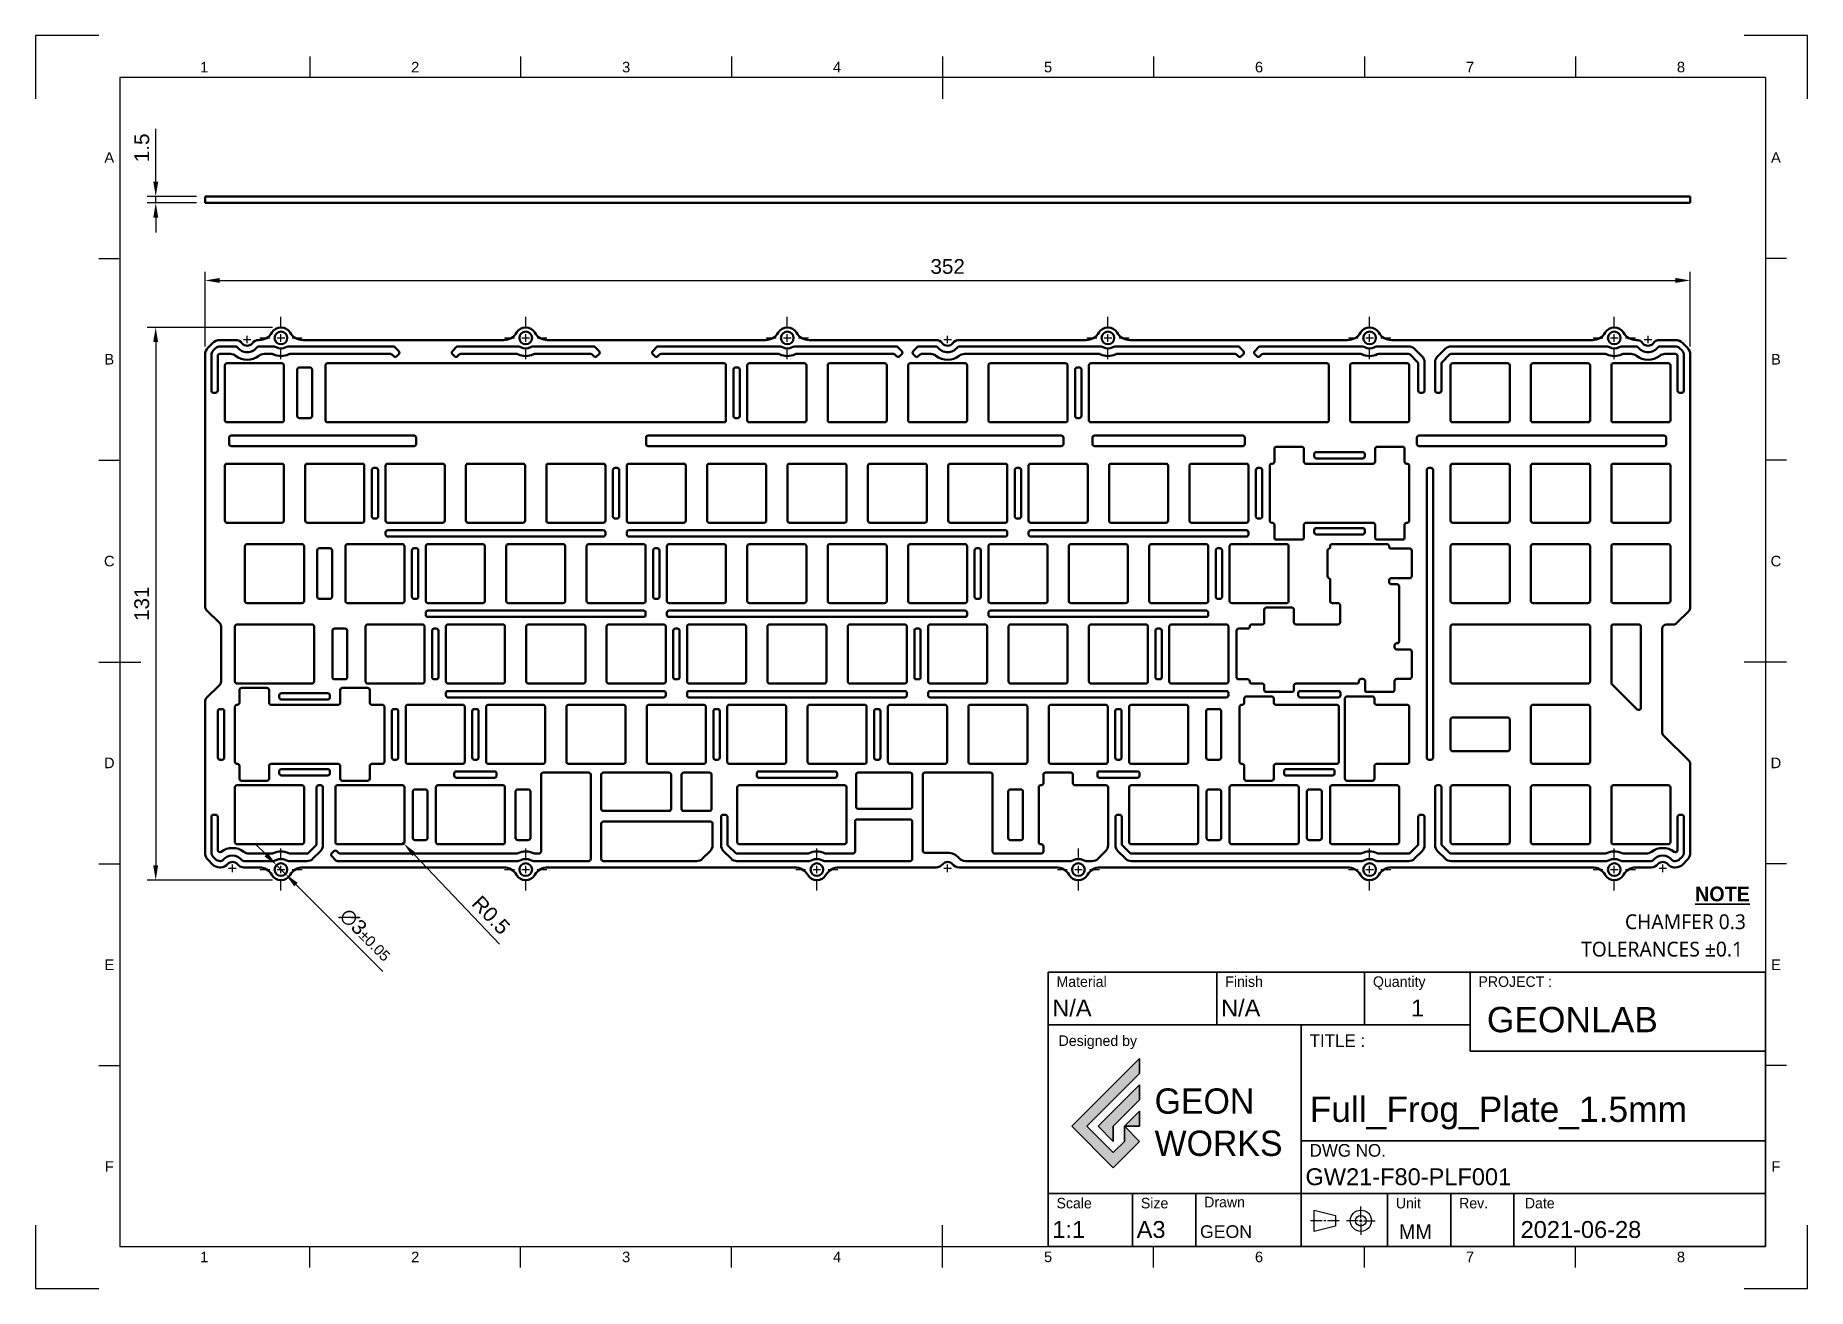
# Model space of a CAD drawing. Header units: millimetres. Extents: x 0 to 420, y 0 to 297.
import ezdxf
from ezdxf.enums import TextEntityAlignment as Align

# ---------------------------------------------------------------- set-up
doc = ezdxf.new("R2010")
doc.units = ezdxf.units.MM
doc.header["$LTSCALE"] = 0.75
doc.linetypes.add('CENTER2', pattern=[28.575, 19.05, -3.175, 3.175, -3.175])
for name, color, linetype, lineweight in [('Border', 7, 'Continuous', 25), ('Center Lines', 7, 'CENTER2', 25), ('Dimensions', 7, 'Continuous', 25), ('TitleBlock', 7, 'Continuous', 35), ('Visible', 7, 'Continuous', 50)]:
    doc.layers.add(name, color=color, linetype=linetype, lineweight=lineweight)
doc.layers.add('SLD-0', color=7, linetype='Continuous')
doc.styles.add('FusionTitle', font='arial.ttf')
doc.styles.add('MtXpl___1', font='')
doc.styles.add('MtXpl_Century_Gothic', font='GOTHIC.TTF')
doc.styles.add('MtXpl_OCR-A_BT', font='')
doc.styles.add('MtXpl_OCR-A_BT_1', font='')
doc.styles.get("Standard").update_dxf_attribs({"font": 'arial.ttf'})
doc.styles.get('MtXpl___1').set_extended_font_data('Malgun Gothic')
doc.styles.get('MtXpl_OCR-A_BT').set_extended_font_data('OCR-A BT')
doc.styles.get('MtXpl_OCR-A_BT_1').set_extended_font_data('OCR-A BT', bold=True)
doc.dimstyles.new('ISO-25', dxfattribs={"dimtxt": 3.5, "dimasz": 3.5, "dimexe": 2, "dimexo": 2, "dimgap": 1.5, "dimtad": 1, "dimdsep": 46, "dimtxsty": 'Standard', "dimcen": 0, "dimclrd": 256, "dimclre": 256, "dimclrt": 256, "dimazin": 2, "dimtp": 0.1, "dimtm": 0.1, "dimtfac": 0.714, "dimtmove": 0, "dimatfit": 3, "dimfxl": 1, "dimarcsym": 0})

msp = doc.modelspace()

# ---------------------------------------------------------------- blocks, each defined once
blk = doc.blocks.new('ISO_A3_SHEET')
at = {"layer": 'Border'}
for p, q in [((65, 292), (65, 287)), ((115, 292), (115, 287)), ((165, 292), (165, 287)), ((215, 292), (215, 282)), ((265, 292), (265, 287)), ((315, 292), (315, 287)), ((365, 292), (365, 287)), ((410, 287), (20, 287)), ((20, 287), (20, 10)), ((410, 287), (410, 10)), ((15, 244.16666), (20, 244.16666)), ((415, 244.16666), (410, 244.16666)), ((15, 196.33333), (20, 196.33333)), ((415, 196.33333), (410, 196.33333)), ((15, 148.5), (25, 148.5)), ((415, 148.5), (405, 148.5)), ((15, 100.66667), (20, 100.66667)), ((415, 100.66667), (410, 100.66667)), ((15, 52.83334), (20, 52.83334)), ((415, 52.83334), (410, 52.83334)), ((215, 5), (215, 15)), ((20, 10), (410, 10)), ((65, 5), (65, 10)), ((115, 5), (115, 10)), ((165, 5), (165, 10)), ((265, 5), (265, 10)), ((315, 5), (315, 10)), ((365, 5), (365, 10))]:
    blk.add_line(p, q, dxfattribs=at)
at = {"layer": 'Defpoints'}
for p, q in [((15, 297), (0, 297)), ((0, 297), (0, 282)), ((420, 297), (405, 297)), ((420, 282), (420, 297)), ((0, 15), (0, 0)), ((420, 0), (420, 15)), ((0, 0), (15, 0)), ((405, 0), (420, 0))]:
    blk.add_line(p, q, dxfattribs=at)
at = {"layer": 'Border', "style": 'FusionTitle'}
for s, p in [('1', (40, 289.5)), ('2', (90, 289.5)), ('3', (140, 289.5)), ('4', (190, 289.5)), ('5', (240, 289.5)), ('6', (290, 289.5)), ('7', (340, 289.5)), ('8', (390, 289.5)), ('A', (17.5, 268.08333)), ('A', (412.5, 268.08333)), ('B', (17.5, 220.25)), ('B', (412.5, 220.25)), ('C', (17.5, 172.41667)), ('C', (412.5, 172.41667)), ('D', (17.5, 124.58334)), ('D', (412.5, 124.58334)), ('E', (17.5, 76.75001)), ('E', (412.5, 76.75001)), ('F', (17.5, 28.91668)), ('F', (412.5, 28.91668)), ('1', (40, 7.5)), ('2', (90, 7.5)), ('3', (140, 7.5)), ('4', (190, 7.5)), ('5', (240, 7.5)), ('6', (290, 7.5)), ('7', (340, 7.5)), ('8', (390, 7.5))]:
    blk.add_text(s, height=2.5, dxfattribs=at).set_placement(p, align=Align.MIDDLE)
blk = doc.blocks.new('TITLEGW')
h = blk.add_hatch(color=256)
h.dxf.hatch_style = 1
h.paths.add_polyline_path([(-148.32, 40.97), (-148.32, 44.55), (-164.4, 28.46), (-154.57, 18.63), (-148.32, 24.89), (-151.89, 28.46), (-151.89, 24.89), (-154.57, 22.21), (-160.83, 28.46)])
h.paths.add_polyline_path([(-148.32, 34.72), (-148.32, 38.29), (-158.15, 28.46), (-154.57, 24.89), (-154.57, 28.46)], flags=17)
h.paths.add_polyline_path([(-148.32, 32.04), (-151.89, 28.46), (-148.32, 28.46)], flags=16)
for p, q in [((-170, 0), (-170, 65)), ((-170, 65), (0, 65)), ((-130, 65), (-130, 52.5)), ((-95, 65), (-95, 52.5)), ((-70, 46.25), (-70, 65)), ((0, 0), (0, 65)), ((-110, 52.5), (-170, 52.5)), ((-110, 0), (-110, 52.5)), ((-110, 52.5), (-70, 52.5)), ((-70, 46.25), (0, 46.25)), ((-148.32, 44.55), (-164.4, 28.46)), ((-148.32, 44.55), (-148.32, 40.97)), ((-148.32, 40.97), (-160.83, 28.46)), ((-148.32, 38.29), (-158.15, 28.46)), ((-148.32, 38.29), (-148.32, 34.72)), ((-148.32, 34.72), (-154.57, 28.46)), ((-148.32, 32.04), (-151.89, 28.46)), ((-148.32, 32.04), (-148.32, 28.46)), ((-164.4, 28.46), (-154.57, 18.63)), ((-160.83, 28.46), (-154.57, 22.21)), ((-158.15, 28.46), (-154.57, 24.89)), ((-154.57, 24.89), (-154.57, 28.46)), ((-151.89, 28.46), (-148.32, 24.89)), ((-151.89, 28.46), (-151.89, 24.89)), ((-151.89, 28.46), (-148.32, 28.46)), ((-148.32, 24.89), (-154.57, 18.63)), ((-151.89, 24.89), (-154.57, 22.21)), ((-110, 25), (0, 25)), ((-170, 12.5), (0, 12.5)), ((-150, 12.5), (-150, 0)), ((-135, 12.5), (-135, 0)), ((-89.58, 0), (-89.58, 12.5)), ((-74.58, 0), (-74.58, 12.5)), ((-59.58, 0), (-59.58, 12.5)), ((-95.57, 6.07), (-96.17, 6.07)), ((-95.87, 5.77), (-95.87, 6.37)), ((0, 0), (-170, 0))]:
    blk.add_line(p, q)
at = {"layer": 'SLD-0'}
for p, q in [((-106.93, 3.55), (-106.93, 8.59)), ((-106.93, 8.59), (-101.89, 7.33)), ((-95.87, 6.7), (-95.87, 9.44)), ((-105.04, 6.07), (-107.77, 6.07)), ((-101.89, 4.81), (-106.93, 3.55)), ((-104.2, 6.07), (-104.62, 6.07)), ((-101.05, 6.07), (-103.78, 6.07)), ((-101.89, 7.33), (-101.89, 4.81)), ((-96.5, 6.07), (-99.24, 6.07)), ((-95.87, 5.44), (-95.87, 2.71)), ((-95.24, 6.07), (-92.51, 6.07)), ((-95.24, 6.07), (-92.51, 6.07))]:
    blk.add_line(p, q, dxfattribs=at)
for radius in [2.52, 1.26]:
    blk.add_circle((-95.87, 6.07), radius, dxfattribs=at)
for s, height, style, p in [('%%UNOTE', 3.5, 'MtXpl_OCR-A_BT_1', (-16.67, 81.78)), ('CHAMFER 0.3', 3.5, 'MtXpl___1', (-33.28, 75.19)), ('TOLERANCES ±0.1', 3.5, 'MtXpl___1', (-43.68, 68.7)), ('Material', 2.5, 'MtXpl_OCR-A_BT', (-168, 61.5)), ('Finish', 2.5, 'MtXpl_OCR-A_BT', (-128, 61.5)), ('Quantity', 2.5, 'MtXpl_OCR-A_BT', (-93, 61.5)), ('PROJECT :', 2.5, 'MtXpl_OCR-A_BT', (-68, 61.5)), ('Designed by', 2.5, 'MtXpl_OCR-A_BT', (-167.5, 47.5)), ('TITLE :', 3, 'MtXpl_OCR-A_BT', (-108, 47.25)), ('DWG NO.', 3, 'MtXpl_OCR-A_BT', (-108, 21.25)), ('Scale', 2.5, 'MtXpl_OCR-A_BT', (-168, 9)), ('Size', 2.5, 'MtXpl_OCR-A_BT', (-148, 9)), ('Drawn', 2.5, 'MtXpl_OCR-A_BT', (-133, 9.25)), ('Unit', 2.5, 'MtXpl_OCR-A_BT', (-87.58, 9)), ('Rev.', 2.5, 'MtXpl_OCR-A_BT', (-72.58, 9)), ('Date', 2.5, 'MtXpl_OCR-A_BT', (-57, 9)), ('MM', 3.5, 'MtXpl_Century_Gothic', (-86.85, 1.75))]:
    blk.add_text(s, height=height, dxfattribs=dict(style=style)).set_placement(p)
at = {"insert": (-144.75, 37.44), "char_height": 6, "attachment_point": 1}
blk.add_mtext_dynamic_manual_height_columns('{\\fa Astro Space|b0|i0|c0|p2;GEON^JWORKS}', width=29.3157, gutter_width=12.5, heights=[0], dxfattribs=at)
for tag, p, height in [("MAT'L", (-169, 54.5), 4), ('FINISH', (-129, 54.5), 4), ('QUANTITY', (-84, 54.5), 4), ('PROJECT', (-66, 50.75), 6), ('TITLE_1', (-108, 29.5), 6), ('DWG_NO', (-109, 14.5), 4), ('SCALE', (-169, 2), 4), ('SIZE', (-149, 2), 4), ('DRAWN', (-134, 2), 3), ('CREATED_DATE', (-58, 2), 4)]:
    blk.add_attdef(tag, p, '', height=height)
blk = doc.blocks.new('*U5')
at = {"layer": 'Center Lines', "color": 0, "ltscale": 0.75, "transparency": 16777216}
for p, q in [((0, 2.678906), (0, 5)), ((-5, 0), (-2.678906, 0)), ((2.678906, 0), (5, 0)), ((0, -5), (0, -2.678906))]:
    blk.add_line(p, q, dxfattribs=at)
at = {"layer": 'Center Lines', "color": 0, "linetype": 'Continuous', "ltscale": 0.75, "transparency": 16777216}
for p, q in [((-0.892969, 0), (0.892969, 0)), ((0, -0.892969), (0, 0.892969))]:
    blk.add_line(p, q, dxfattribs=at)
blk = doc.blocks.new('*U6')
at = {"layer": 'Center Lines', "color": 0, "ltscale": 0.75, "transparency": 16777216}
for p, q in [((0, 2.678906), (0, 5)), ((-5, 0), (-2.678906, 0)), ((2.678906, 0), (5, 0)), ((0, -5), (0, -2.678906))]:
    blk.add_line(p, q, dxfattribs=at)
at = {"layer": 'Center Lines', "color": 0, "linetype": 'Continuous', "ltscale": 0.75, "transparency": 16777216}
for p, q in [((-0.892969, 0), (0.892969, 0)), ((0, -0.892969), (0, 0.892969))]:
    blk.add_line(p, q, dxfattribs=at)
blk = doc.blocks.new('*U7')
at = {"layer": 'Center Lines', "color": 0, "ltscale": 0.75, "transparency": 16777216}
for p, q in [((0, 2.678906), (0, 5)), ((-5, 0), (-2.678906, 0)), ((2.678906, 0), (5, 0)), ((0, -5), (0, -2.678906))]:
    blk.add_line(p, q, dxfattribs=at)
at = {"layer": 'Center Lines', "color": 0, "linetype": 'Continuous', "ltscale": 0.75, "transparency": 16777216}
for p, q in [((-0.892969, 0), (0.892969, 0)), ((0, -0.892969), (0, 0.892969))]:
    blk.add_line(p, q, dxfattribs=at)
blk = doc.blocks.new('*U8')
at = {"layer": 'Center Lines', "color": 0, "ltscale": 0.75, "transparency": 16777216}
for p, q in [((0, 2.678906), (0, 5)), ((-5, 0), (-2.678906, 0)), ((2.678906, 0), (5, 0)), ((0, -5), (0, -2.678906))]:
    blk.add_line(p, q, dxfattribs=at)
at = {"layer": 'Center Lines', "color": 0, "linetype": 'Continuous', "ltscale": 0.75, "transparency": 16777216}
for p, q in [((-0.892969, 0), (0.892969, 0)), ((0, -0.892969), (0, 0.892969))]:
    blk.add_line(p, q, dxfattribs=at)
blk = doc.blocks.new('*U9')
at = {"layer": 'Center Lines', "color": 0, "ltscale": 0.75, "transparency": 16777216}
for p, q in [((0, 2.678906), (0, 5)), ((-5, 0), (-2.678906, 0)), ((2.678906, 0), (5, 0)), ((0, -5), (0, -2.678906))]:
    blk.add_line(p, q, dxfattribs=at)
at = {"layer": 'Center Lines', "color": 0, "linetype": 'Continuous', "ltscale": 0.75, "transparency": 16777216}
for p, q in [((-0.892969, 0), (0.892969, 0)), ((0, -0.892969), (0, 0.892969))]:
    blk.add_line(p, q, dxfattribs=at)
blk = doc.blocks.new('*U10')
at = {"layer": 'Center Lines', "color": 0, "ltscale": 0.75, "transparency": 16777216}
for p, q in [((0, 2.678906), (0, 5)), ((-5, 0), (-2.678906, 0)), ((2.678906, 0), (5, 0)), ((0, -5), (0, -2.678906))]:
    blk.add_line(p, q, dxfattribs=at)
at = {"layer": 'Center Lines', "color": 0, "linetype": 'Continuous', "ltscale": 0.75, "transparency": 16777216}
for p, q in [((-0.892969, 0), (0.892969, 0)), ((0, -0.892969), (0, 0.892969))]:
    blk.add_line(p, q, dxfattribs=at)
blk = doc.blocks.new('*U11')
at = {"layer": 'Center Lines', "color": 0, "ltscale": 0.75, "transparency": 16777216}
for p, q in [((0, 2.678906), (0, 5)), ((-5, 0), (-2.678906, 0)), ((2.678906, 0), (5, 0)), ((0, -5), (0, -2.678906))]:
    blk.add_line(p, q, dxfattribs=at)
at = {"layer": 'Center Lines', "color": 0, "linetype": 'Continuous', "ltscale": 0.75, "transparency": 16777216}
for p, q in [((-0.892969, 0), (0.892969, 0)), ((0, -0.892969), (0, 0.892969))]:
    blk.add_line(p, q, dxfattribs=at)
blk = doc.blocks.new('*U12')
at = {"layer": 'Center Lines', "color": 0, "ltscale": 0.75, "transparency": 16777216}
for p, q in [((0, 2.678906), (0, 5)), ((-5, 0), (-2.678906, 0)), ((2.678906, 0), (5, 0)), ((0, -5), (0, -2.678906))]:
    blk.add_line(p, q, dxfattribs=at)
at = {"layer": 'Center Lines', "color": 0, "linetype": 'Continuous', "ltscale": 0.75, "transparency": 16777216}
for p, q in [((-0.892969, 0), (0.892969, 0)), ((0, -0.892969), (0, 0.892969))]:
    blk.add_line(p, q, dxfattribs=at)
blk = doc.blocks.new('*U13')
at = {"layer": 'Center Lines', "color": 0, "ltscale": 0.75, "transparency": 16777216}
for p, q in [((0, 2.678906), (0, 5)), ((-5, 0), (-2.678906, 0)), ((2.678906, 0), (5, 0)), ((0, -5), (0, -2.678906))]:
    blk.add_line(p, q, dxfattribs=at)
at = {"layer": 'Center Lines', "color": 0, "linetype": 'Continuous', "ltscale": 0.75, "transparency": 16777216}
for p, q in [((-0.892969, 0), (0.892969, 0)), ((0, -0.892969), (0, 0.892969))]:
    blk.add_line(p, q, dxfattribs=at)
blk = doc.blocks.new('*U14')
at = {"layer": 'Center Lines', "color": 0, "ltscale": 0.75, "transparency": 16777216}
for p, q in [((0, 2.678906), (0, 5)), ((-5, 0), (-2.678906, 0)), ((2.678906, 0), (5, 0)), ((0, -5), (0, -2.678906))]:
    blk.add_line(p, q, dxfattribs=at)
at = {"layer": 'Center Lines', "color": 0, "linetype": 'Continuous', "ltscale": 0.75, "transparency": 16777216}
for p, q in [((-0.892969, 0), (0.892969, 0)), ((0, -0.892969), (0, 0.892969))]:
    blk.add_line(p, q, dxfattribs=at)
blk = doc.blocks.new('*U15')
at = {"layer": 'Center Lines', "color": 0, "ltscale": 0.75, "transparency": 16777216}
for p, q in [((0, 2.678906), (0, 5)), ((-5, 0), (-2.678906, 0)), ((2.678906, 0), (5, 0)), ((0, -5), (0, -2.678906))]:
    blk.add_line(p, q, dxfattribs=at)
at = {"layer": 'Center Lines', "color": 0, "linetype": 'Continuous', "ltscale": 0.75, "transparency": 16777216}
for p, q in [((-0.892969, 0), (0.892969, 0)), ((0, -0.892969), (0, 0.892969))]:
    blk.add_line(p, q, dxfattribs=at)
blk = doc.blocks.new('*U16')
at = {"layer": 'Center Lines', "color": 0, "ltscale": 0.75, "transparency": 16777216}
for p, q in [((0, 2.678906), (0, 5)), ((-5, 0), (-2.678906, 0)), ((2.678906, 0), (5, 0)), ((0, -5), (0, -2.678906))]:
    blk.add_line(p, q, dxfattribs=at)
at = {"layer": 'Center Lines', "color": 0, "linetype": 'Continuous', "ltscale": 0.75, "transparency": 16777216}
for p, q in [((-0.892969, 0), (0.892969, 0)), ((0, -0.892969), (0, 0.892969))]:
    blk.add_line(p, q, dxfattribs=at)
blk = doc.blocks.new('*U17')
at = {"layer": 'Center Lines', "color": 0, "linetype": 'Continuous', "ltscale": 0.75, "transparency": 16777216}
for p, q in [((-0.892969, 0), (0.892969, 0)), ((0, -0.892969), (0, 0.892969))]:
    blk.add_line(p, q, dxfattribs=at)
blk = doc.blocks.new('*U18')
at = {"layer": 'Center Lines', "color": 0, "linetype": 'Continuous', "ltscale": 0.75, "transparency": 16777216}
for p, q in [((-0.892969, 0), (0.892969, 0)), ((0, -0.892969), (0, 0.892969))]:
    blk.add_line(p, q, dxfattribs=at)
blk = doc.blocks.new('*U19')
at = {"layer": 'Center Lines', "color": 0, "linetype": 'Continuous', "ltscale": 0.75, "transparency": 16777216}
for p, q in [((-0.892969, 0), (0.892969, 0)), ((0, -0.892969), (0, 0.892969))]:
    blk.add_line(p, q, dxfattribs=at)
blk = doc.blocks.new('*U20')
at = {"layer": 'Center Lines', "color": 0, "linetype": 'Continuous', "ltscale": 0.75, "transparency": 16777216}
for p, q in [((-0.892969, 0), (0.892969, 0)), ((0, -0.892969), (0, 0.892969))]:
    blk.add_line(p, q, dxfattribs=at)
blk = doc.blocks.new('*U21')
at = {"layer": 'Center Lines', "color": 0, "linetype": 'Continuous', "ltscale": 0.75, "transparency": 16777216}
for p, q in [((-0.892969, 0), (0.892969, 0)), ((0, -0.892969), (0, 0.892969))]:
    blk.add_line(p, q, dxfattribs=at)
blk = doc.blocks.new('*U22')
at = {"layer": 'Center Lines', "color": 0, "linetype": 'Continuous', "ltscale": 0.75, "transparency": 16777216}
for p, q in [((-0.892969, 0), (0.892969, 0)), ((0, -0.892969), (0, 0.892969))]:
    blk.add_line(p, q, dxfattribs=at)
blk = doc.blocks.new('*D28')
at = {"layer": 'Defpoints', "color": 0, "transparency": 16777216}
for p in [(58.195471, 227.806452), (28.496986, 96.806952), (58.195471, 96.806952)]:
    blk.add_point(p, dxfattribs=at)
at = {"layer": 'Dimensions', "lineweight": -2, "transparency": 16777216}
for p, q in [((56.195471, 227.806452), (26.496986, 227.806452)), ((28.496986, 224.306452), (28.496986, 100.306952)), ((56.195471, 96.806952), (26.496986, 96.806952))]:
    blk.add_line(p, q, dxfattribs=at)
at = {"layer": 'Dimensions', "transparency": 16777216}
for points in [[(27.913653, 224.306452), (29.08032, 224.306452), (28.496986, 227.806452)], [(27.913653, 100.306952), (29.08032, 100.306952), (28.496986, 96.806952)]]:
    blk.add_solid(points, dxfattribs=at)
at = {"layer": 'Dimensions', "transparency": 16777216, "insert": (25.208787, 162.306702), "char_height": 3.5, "attachment_point": 5, "rotation": 90}
blk.add_mtext('131', dxfattribs=at)
blk = doc.blocks.new('*D29')
at = {"layer": 'Defpoints', "color": 0, "transparency": 16777216}
for p in [(392.195971, 238.936398), (40.195971, 221.270918), (392.195971, 221.270918)]:
    blk.add_point(p, dxfattribs=at)
at = {"layer": 'Dimensions', "lineweight": -2, "transparency": 16777216}
for p, q in [((40.195971, 223.270918), (40.195971, 240.936398)), ((392.195971, 223.270918), (392.195971, 240.936398)), ((43.695971, 238.936398), (388.695971, 238.936398))]:
    blk.add_line(p, q, dxfattribs=at)
at = {"layer": 'Dimensions', "transparency": 16777216}
for points in [[(43.695971, 239.519732), (43.695971, 238.353065), (40.195971, 238.936398)], [(388.695971, 239.519732), (388.695971, 238.353065), (392.195971, 238.936398)]]:
    blk.add_solid(points, dxfattribs=at)
at = {"layer": 'Dimensions', "transparency": 16777216, "insert": (216.195971, 242.224598), "char_height": 3.5, "attachment_point": 5}
blk.add_mtext('352', dxfattribs=at)
blk = doc.blocks.new('*D30')
at = {"layer": 'Defpoints', "color": 0, "transparency": 16777216}
for p in [(28.514828, 258.82844), (40.195971, 258.82844), (40.195971, 257.32844)]:
    blk.add_point(p, dxfattribs=at)
at = {"layer": 'Dimensions', "lineweight": -2, "transparency": 16777216}
for p, q in [((28.514828, 262.32844), (28.514828, 274.897334)), ((38.195971, 258.82844), (26.514828, 258.82844)), ((38.195971, 257.32844), (26.514828, 257.32844)), ((28.514828, 257.32844), (28.514828, 258.82844)), ((28.514828, 253.82844), (28.514828, 250.32844))]:
    blk.add_line(p, q, dxfattribs=at)
at = {"layer": 'Dimensions', "transparency": 16777216}
for points in [[(27.931495, 262.32844), (29.098162, 262.32844), (28.514828, 258.82844)], [(27.931495, 253.82844), (29.098162, 253.82844), (28.514828, 257.32844)]]:
    blk.add_solid(points, dxfattribs=at)
at = {"layer": 'Dimensions', "transparency": 16777216, "insert": (25.227823, 270.362887), "char_height": 3.5, "attachment_point": 5, "rotation": 90}
blk.add_mtext('1.5', dxfattribs=at)
blk = doc.blocks.new('*D31')
at = {"layer": 'Defpoints', "color": 0, "transparency": 16777216}
for p in [(57.135953, 100.368752), (59.25499, 98.245151)]:
    blk.add_point(p, dxfattribs=at)
at = {"layer": 'Dimensions', "lineweight": -2, "transparency": 16777216}
for p, q in [((54.663743, 102.846287), (52.191533, 105.323822)), ((57.135953, 100.368752), (59.25499, 98.245151)), ((82.307444, 75.14304), (61.727199, 95.767616))]:
    blk.add_line(p, q, dxfattribs=at)
at = {"layer": 'Dimensions', "transparency": 16777216}
for points in [[(55.076666, 103.258322), (54.250821, 102.434252), (57.135953, 100.368752)], [(62.140122, 96.179651), (61.314277, 95.355581), (59.25499, 98.245151)]]:
    blk.add_solid(points, dxfattribs=at)
at = {"layer": 'Dimensions', "transparency": 16777216, "insert": (78.383373, 83.867681), "char_height": 3.5, "attachment_point": 5, "rotation": 314.93837785}
blk.add_mtext('∅3{\\H2.499;±0.05}', dxfattribs=at)
blk = doc.blocks.new('*D32')
at = {"layer": 'Defpoints', "color": 0, "transparency": 16777216}
for p in [(86.964971, 105.800452), (87.309836, 105.438419)]:
    blk.add_point(p, dxfattribs=at)
at = {"layer": 'Dimensions', "lineweight": -2, "transparency": 16777216}
for p, q in [((86.964971, 105.800452), (87.309836, 105.438419)), ((109.993093, 81.625951), (89.723893, 102.904186))]:
    blk.add_line(p, q, dxfattribs=at)
at = {"layer": 'Dimensions', "transparency": 16777216}
blk.add_solid([(90.146265, 103.306529), (89.301521, 102.501844), (87.309836, 105.438419)], dxfattribs=at)
at = {"layer": 'Dimensions', "transparency": 16777216, "insert": (107.976778, 88.50828), "char_height": 3.5, "attachment_point": 5, "rotation": 313.60876588}
blk.add_mtext('R0.5', dxfattribs=at)

# ---------------------------------------------------------------- dimensions: what is measured, and where the dimension line sits
at = {"layer": 'Dimensions'}
for p1, p2, distance, picture, middle in [((40.195971, 257.32844), (40.195971, 258.82844), 11.681143, '*D30', (25.227823, 270.362887)), ((58.195471, 227.806452), (58.195471, 96.806952), -29.698485, '*D28', (25.208787, 162.306702))]:
    dim = msp.add_aligned_dim(p1=p1, p2=p2, distance=distance, dimstyle='ISO-25', override={"dimlfac": 1, "dimclrd": 256, "dimclre": 256}, dxfattribs=at)
    dim.commit()
    dim.dimension.update_dxf_attribs({"geometry": picture, "text_midpoint": middle})
dim = msp.add_linear_dim(base=(392.195971, 238.936398), p1=(40.195971, 221.270918), p2=(392.195971, 221.270918), angle=180, dimstyle='ISO-25', override={"dimlfac": 1, "dimclrd": 256, "dimclre": 256}, dxfattribs=at)
dim.commit()
dim.dimension.update_dxf_attribs({"geometry": '*D29', "text_midpoint": (216.195971, 242.224598)})
dim = msp.add_diameter_dim_2p(p1=(57.135953, 100.368752), p2=(59.25499, 98.245151), dimstyle='ISO-25', override={"dimgap": 1.5, "dimlfac": 1, "dimtol": 1, "dimlim": 0, "dimtp": 0.05, "dimtm": 0.05}, dxfattribs=at)
dim.commit()
dim.dimension.update_dxf_attribs({"geometry": '*D31', "text_midpoint": (75.98732, 81.476778), "dimtype": 163})
dim = msp.add_radius_dim(center=(86.964971, 105.800452), mpoint=(87.309836, 105.438419), dimstyle='ISO-25', override={"dimlfac": 1, "dimse1": 1}, dxfattribs=at)
dim.commit()
dim.dimension.update_dxf_attribs({"geometry": '*D32', "text_midpoint": (105.596768, 86.241133), "dimtype": 164})

# ---------------------------------------------------------------- linework, layer by layer
at = {"layer": 'Visible', "extrusion": (-1e-16, -1, 2.966e-13)}
for p, q in [((40.195971, 258.82844, 58.964216), (40.195971, 257.32844, 58.964216)), ((41.963738, 258.82844, 61.767517), (40.928204, 258.82844, 60.731983)), ((40.928204, 257.32844, 60.731983), (41.963738, 257.32844, 61.767517)), ((43.731505, 258.82844, 62.49975), (47.408568, 258.82844, 62.49975)), ((43.731505, 257.32844, 62.49975), (47.408568, 257.32844, 62.49975)), ((52.962722, 258.82844, 62.49975), (52.999319, 258.82844, 62.49975)), ((52.962722, 257.32844, 62.49975), (52.999319, 257.32844, 62.49975)), ((63.391624, 258.82844, 62.49975), (110.999319, 258.82844, 62.49975)), ((63.391624, 257.32844, 62.49975), (110.999319, 257.32844, 62.49975)), ((121.391624, 258.82844, 62.49975), (172.999696, 258.82844, 62.49975)), ((121.391624, 257.32844, 62.49975), (172.999696, 257.32844, 62.49975)), ((183.392001, 258.82844, 62.49975), (213.408568, 258.82844, 62.49975)), ((213.408568, 257.32844, 62.49975), (183.392001, 257.32844, 62.49975)), ((218.962722, 258.82844, 62.49975), (248.999819, 258.82844, 62.49975)), ((248.999819, 257.32844, 62.49975), (218.962722, 257.32844, 62.49975)), ((259.392124, 258.82844, 62.49975), (310.999819, 258.82844, 62.49975)), ((310.999819, 257.32844, 62.49975), (259.392124, 257.32844, 62.49975)), ((321.392124, 258.82844, 62.49975), (368.999819, 258.82844, 62.49975)), ((368.999819, 257.32844, 62.49975), (321.392124, 257.32844, 62.49975)), ((379.392124, 258.82844, 62.49975), (379.408568, 258.82844, 62.49975)), ((379.408568, 257.32844, 62.49975), (379.392124, 257.32844, 62.49975)), ((384.962722, 258.82844, 62.49975), (388.660437, 258.82844, 62.49975)), ((388.660437, 257.32844, 62.49975), (384.962722, 257.32844, 62.49975)), ((391.463738, 258.82844, 60.731983), (390.428204, 258.82844, 61.767517)), ((390.428204, 257.32844, 61.767517), (391.463738, 257.32844, 60.731983)), ((392.195971, 257.32844, 58.964216), (392.195971, 258.82844, 58.964216))]:
    msp.add_line(p, q, dxfattribs=at)
at = {"layer": 'Visible'}
for p, q in [((40.928204, 223.038685, 0.75), (41.963738, 224.074219, 0.75)), ((42.706631, 222.867612, 0.75), (42.135311, 222.296292, 0.75)), ((43.731505, 224.806452, 0.75), (47.408568, 224.806452, 0.75)), ((43.767291, 223.306952, 0.75), (47.408184, 223.306952, 0.75)), ((52.962722, 224.806452, 0.75), (52.999319, 224.806452, 0.75)), ((52.963106, 223.306952, 0.75), (56.132948, 223.306952, 0.75)), ((60.257994, 223.306952, 0.75), (84.765989, 223.306952, 0.75)), ((63.391624, 224.806452, 0.75), (110.999319, 224.806452, 0.75)), ((85.119543, 223.160505, 0.75), (86.119543, 222.160505, 0.75)), ((98.82665, 222.160505, 0.75), (99.82665, 223.160505, 0.75)), ((100.180203, 223.306952, 0.75), (114.132948, 223.306952, 0.75)), ((118.257994, 223.306952, 0.75), (132.227239, 223.306952, 0.75)), ((121.391624, 224.806452, 0.75), (172.999696, 224.806452, 0.75)), ((132.580793, 223.160505, 0.75), (133.580793, 222.160505, 0.75)), ((146.2879, 222.160505, 0.75), (147.2879, 223.160505, 0.75)), ((147.641453, 223.306952, 0.75), (176.133325, 223.306952, 0.75)), ((180.258371, 223.306952, 0.75), (203.964114, 223.306952, 0.75)), ((213.408568, 224.806452, 0.75), (183.392001, 224.806452, 0.75)), ((204.317668, 223.160505, 0.75), (205.317668, 222.160505, 0.75)), ((208.024775, 222.160505, 0.75), (209.024775, 223.160505, 0.75)), ((209.378328, 223.306952, 0.75), (213.077285, 223.306952, 0.75)), ((213.077285, 223.306952, 0.75), (213.408184, 223.306952, 0.75)), ((248.999819, 224.806452, 0.75), (218.962722, 224.806452, 0.75)), ((218.963106, 223.306952, 0.75), (252.133448, 223.306952, 0.75)), ((256.258494, 223.306952, 0.75), (284.926614, 223.306952, 0.75)), ((310.999819, 224.806452, 0.75), (259.392124, 224.806452, 0.75)), ((285.280168, 223.160505, 0.75), (286.280168, 222.160505, 0.75)), ((288.987275, 222.160505, 0.75), (289.987275, 223.160505, 0.75)), ((290.340828, 223.306952, 0.75), (314.133448, 223.306952, 0.75)), ((318.258494, 223.306952, 0.75), (325.460311, 223.306952, 0.75)), ((368.999819, 224.806452, 0.75), (321.392124, 224.806452, 0.75)), ((326.874525, 222.721165, 0.75), (328.654185, 220.941505, 0.75)), ((332.325758, 220.941505, 0.75), (334.105418, 222.721165, 0.75)), ((335.519631, 223.306952, 0.75), (372.133448, 223.306952, 0.75)), ((376.258494, 223.306952, 0.75), (379.408184, 223.306952, 0.75)), ((379.408568, 224.806452, 0.75), (379.392124, 224.806452, 0.75)), ((388.660437, 224.806452, 0.75), (384.962722, 224.806452, 0.75)), ((384.963106, 223.306952, 0.75), (388.624651, 223.306952, 0.75)), ((390.256631, 222.296292, 0.75), (389.685311, 222.867612, 0.75)), ((390.428204, 224.074219, 0.75), (391.463738, 223.038685, 0.75)), ((40.195971, 161.60229, 0.75), (40.195971, 221.270918, 0.75)), ((41.695971, 212.812952, 0.75), (41.695971, 221.235631, 0.75)), ((43.195971, 221.006952, 0.75), (43.195971, 212.812952, 0.75)), ((46.193658, 221.506952, 0.75), (43.695971, 221.506952, 0.75)), ((44.889971, 205.812952, 0.75), (44.889971, 218.812952, 0.75)), ((45.389971, 219.312952, 0.75), (58.389971, 219.312952, 0.75)), ((56.132948, 221.506952, 0.75), (54.177632, 221.506952, 0.75)), ((58.889971, 218.812952, 0.75), (58.889971, 205.812952, 0.75)), ((84.144669, 221.506952, 0.75), (60.257994, 221.506952, 0.75)), ((68.742471, 205.812952, 0.75), (68.742471, 218.812952, 0.75)), ((69.242471, 219.312952, 0.75), (163.164971, 219.312952, 0.75)), ((84.908883, 220.949845, 0.75), (84.498222, 221.360505, 0.75)), ((86.119543, 221.453398, 0.75), (85.615989, 220.949845, 0.75)), ((99.330203, 220.949845, 0.75), (98.82665, 221.453398, 0.75)), ((100.44797, 221.360505, 0.75), (100.03731, 220.949845, 0.75)), ((114.132948, 221.506952, 0.75), (100.801523, 221.506952, 0.75)), ((131.605919, 221.506952, 0.75), (118.257994, 221.506952, 0.75)), ((132.370133, 220.949845, 0.75), (131.959472, 221.360505, 0.75)), ((133.580793, 221.453398, 0.75), (133.077239, 220.949845, 0.75)), ((146.791453, 220.949845, 0.75), (146.2879, 221.453398, 0.75)), ((147.90922, 221.360505, 0.75), (147.49856, 220.949845, 0.75)), ((176.133325, 221.506952, 0.75), (148.262773, 221.506952, 0.75)), ((163.664971, 218.812952, 0.75), (163.664971, 205.812952, 0.75)), ((168.714971, 205.812952, 0.75), (168.714971, 218.812952, 0.75)), ((169.214971, 219.312952, 0.75), (182.214971, 219.312952, 0.75)), ((203.342794, 221.506952, 0.75), (180.258371, 221.506952, 0.75)), ((182.714971, 218.812952, 0.75), (182.714971, 205.812952, 0.75)), ((187.764971, 205.812952, 0.75), (187.764971, 218.812952, 0.75)), ((188.264971, 219.312952, 0.75), (201.264971, 219.312952, 0.75)), ((201.764971, 218.812952, 0.75), (201.764971, 205.812952, 0.75)), ((204.107008, 220.949845, 0.75), (203.696347, 221.360505, 0.75)), ((205.317668, 221.453398, 0.75), (204.814114, 220.949845, 0.75)), ((206.814971, 205.812952, 0.75), (206.814971, 218.812952, 0.75)), ((207.314971, 219.312952, 0.75), (220.314971, 219.312952, 0.75)), ((208.528328, 220.949845, 0.75), (208.024775, 221.453398, 0.75)), ((209.646095, 221.360505, 0.75), (209.235435, 220.949845, 0.75)), ((212.193658, 221.506952, 0.75), (209.999648, 221.506952, 0.75)), ((252.133448, 221.506952, 0.75), (220.177632, 221.506952, 0.75)), ((220.814971, 218.812952, 0.75), (220.814971, 205.812952, 0.75)), ((225.864971, 205.812952, 0.75), (225.864971, 218.812952, 0.75)), ((226.364971, 219.312952, 0.75), (244.127471, 219.312952, 0.75)), ((244.627471, 218.812952, 0.75), (244.627471, 205.812952, 0.75)), ((249.677471, 205.812952, 0.75), (249.677471, 218.812952, 0.75)), ((250.177471, 219.312952, 0.75), (306.039971, 219.312952, 0.75)), ((284.305294, 221.506952, 0.75), (256.258494, 221.506952, 0.75)), ((285.069508, 220.949845, 0.75), (284.658847, 221.360505, 0.75)), ((286.280168, 221.453398, 0.75), (285.776614, 220.949845, 0.75)), ((289.490828, 220.949845, 0.75), (288.987275, 221.453398, 0.75)), ((290.608595, 221.360505, 0.75), (290.197935, 220.949845, 0.75)), ((314.133448, 221.506952, 0.75), (290.962148, 221.506952, 0.75)), ((306.539971, 218.812952, 0.75), (306.539971, 205.812952, 0.75)), ((311.589971, 205.812952, 0.75), (311.589971, 218.812952, 0.75)), ((312.089971, 219.312952, 0.75), (325.089971, 219.312952, 0.75)), ((325.460311, 221.506952, 0.75), (318.258494, 221.506952, 0.75)), ((325.589971, 218.812952, 0.75), (325.589971, 205.812952, 0.75)), ((327.593525, 219.580845, 0.75), (325.813864, 221.360505, 0.75)), ((327.739971, 212.812952, 0.75), (327.739971, 219.227292, 0.75)), ((329.239971, 219.527292, 0.75), (329.239971, 212.812952, 0.75)), ((331.739971, 212.812952, 0.75), (331.739971, 219.527292, 0.75)), ((333.239971, 219.227292, 0.75), (333.239971, 212.812952, 0.75)), ((335.166078, 221.360505, 0.75), (333.386418, 219.580845, 0.75)), ((335.402471, 205.812952, 0.75), (335.402471, 218.812952, 0.75)), ((372.133448, 221.506952, 0.75), (335.519631, 221.506952, 0.75)), ((335.902471, 219.312952, 0.75), (348.902471, 219.312952, 0.75)), ((349.402471, 218.812952, 0.75), (349.402471, 205.812952, 0.75)), ((354.452471, 205.812952, 0.75), (354.452471, 218.812952, 0.75)), ((354.952471, 219.312952, 0.75), (367.952471, 219.312952, 0.75)), ((368.452471, 218.812952, 0.75), (368.452471, 205.812952, 0.75)), ((373.502471, 205.812952, 0.75), (373.502471, 218.812952, 0.75)), ((374.002471, 219.312952, 0.75), (387.002471, 219.312952, 0.75)), ((378.193658, 221.506952, 0.75), (376.258494, 221.506952, 0.75)), ((388.695971, 221.506952, 0.75), (386.177632, 221.506952, 0.75)), ((387.502471, 218.812952, 0.75), (387.502471, 205.812952, 0.75)), ((389.195971, 212.812952, 0.75), (389.195971, 221.006952, 0.75)), ((390.695971, 221.235631, 0.75), (390.695971, 212.812952, 0.75)), ((392.195971, 221.270918, 0.75), (392.195971, 161.370665, 0.75)), ((62.066221, 206.812952, 0.75), (62.066221, 217.812952, 0.75)), ((62.566221, 218.312952, 0.75), (65.066221, 218.312952, 0.75)), ((65.566221, 217.812952, 0.75), (65.566221, 206.812952, 0.75)), ((165.440221, 206.812952, 0.75), (165.440221, 217.812952, 0.75)), ((165.940221, 218.312952, 0.75), (166.440221, 218.312952, 0.75)), ((166.940221, 217.812952, 0.75), (166.940221, 206.812952, 0.75)), ((246.402221, 206.812952, 0.75), (246.402221, 217.812952, 0.75)), ((246.902221, 218.312952, 0.75), (247.402221, 218.312952, 0.75)), ((247.902221, 217.812952, 0.75), (247.902221, 206.812952, 0.75)), ((42.695971, 212.312952, 0.75), (42.195971, 212.312952, 0.75)), ((328.739971, 212.312952, 0.75), (328.239971, 212.312952, 0.75)), ((332.739971, 212.312952, 0.75), (332.239971, 212.312952, 0.75)), ((390.195971, 212.312952, 0.75), (389.695971, 212.312952, 0.75)), ((65.066221, 206.312952, 0.75), (62.566221, 206.312952, 0.75)), ((166.440221, 206.312952, 0.75), (165.940221, 206.312952, 0.75)), ((247.402221, 206.312952, 0.75), (246.902221, 206.312952, 0.75)), ((58.389971, 205.312952, 0.75), (45.389971, 205.312952, 0.75)), ((45.889971, 200.156702, 0.75), (45.889971, 201.656702, 0.75)), ((46.389971, 202.156702, 0.75), (89.727471, 202.156702, 0.75)), ((163.164971, 205.312952, 0.75), (69.242471, 205.312952, 0.75)), ((90.227471, 201.656702, 0.75), (90.227471, 200.156702, 0.75)), ((144.714971, 200.156702, 0.75), (144.714971, 201.656702, 0.75)), ((145.214971, 202.156702, 0.75), (243.126971, 202.156702, 0.75)), ((182.214971, 205.312952, 0.75), (169.214971, 205.312952, 0.75)), ((201.264971, 205.312952, 0.75), (188.264971, 205.312952, 0.75)), ((220.314971, 205.312952, 0.75), (207.314971, 205.312952, 0.75)), ((244.127471, 205.312952, 0.75), (226.364971, 205.312952, 0.75)), ((243.626971, 201.656702, 0.75), (243.626971, 200.156702, 0.75)), ((306.039971, 205.312952, 0.75), (250.177471, 205.312952, 0.75)), ((250.527471, 200.156702, 0.75), (250.527471, 201.656702, 0.75)), ((251.027471, 202.156702, 0.75), (286.127471, 202.156702, 0.75)), ((286.627471, 201.656702, 0.75), (286.627471, 200.156702, 0.75)), ((325.089971, 205.312952, 0.75), (312.089971, 205.312952, 0.75)), ((327.402471, 200.156702, 0.75), (327.402471, 201.656702, 0.75)), ((327.902471, 202.156702, 0.75), (386.002471, 202.156702, 0.75)), ((348.902471, 205.312952, 0.75), (335.902471, 205.312952, 0.75)), ((367.952471, 205.312952, 0.75), (354.952471, 205.312952, 0.75)), ((387.002471, 205.312952, 0.75), (374.002471, 205.312952, 0.75)), ((386.502471, 201.656702, 0.75), (386.502471, 200.156702, 0.75)), ((89.727471, 199.656702, 0.75), (46.389971, 199.656702, 0.75)), ((243.126971, 199.656702, 0.75), (145.214971, 199.656702, 0.75)), ((286.127471, 199.656702, 0.75), (251.027471, 199.656702, 0.75)), ((293.626971, 196.000452, 0.75), (293.626971, 199.000452, 0.75)), ((294.126971, 199.500452, 0.75), (300.126971, 199.500452, 0.75)), ((300.626971, 199.000452, 0.75), (300.626971, 196.000452, 0.75)), ((303.064971, 197.250452, 0.75), (303.064971, 197.75055, 0.75)), ((303.564975, 198.25055, 0.75), (314.564975, 198.250464, 0.75)), ((315.064971, 197.750464, 0.75), (315.064971, 197.250452, 0.75)), ((317.502971, 196.000452, 0.75), (317.502971, 199.000452, 0.75)), ((318.002971, 199.500452, 0.75), (324.002971, 199.500452, 0.75)), ((324.502971, 199.000452, 0.75), (324.502971, 196.000452, 0.75)), ((386.002471, 199.656702, 0.75), (327.902471, 199.656702, 0.75)), ((44.889971, 182.000452, 0.75), (44.889971, 195.000452, 0.75)), ((45.389971, 195.500452, 0.75), (58.389971, 195.500452, 0.75)), ((58.889971, 195.000452, 0.75), (58.889971, 182.000452, 0.75)), ((63.939971, 182.000452, 0.75), (63.939971, 195.000452, 0.75)), ((64.439971, 195.500452, 0.75), (77.439971, 195.500452, 0.75)), ((77.939971, 195.000452, 0.75), (77.939971, 182.000452, 0.75)), ((79.714971, 183.000452, 0.75), (79.714971, 194.000452, 0.75)), ((80.214971, 194.500452, 0.75), (80.714971, 194.500452, 0.75)), ((81.214971, 194.000452, 0.75), (81.214971, 183.000452, 0.75)), ((82.989971, 182.000452, 0.75), (82.989971, 195.000452, 0.75)), ((83.489971, 195.500452, 0.75), (96.489971, 195.500452, 0.75)), ((96.989971, 195.000452, 0.75), (96.989971, 182.000452, 0.75)), ((102.039971, 182.000452, 0.75), (102.039971, 195.000452, 0.75)), ((102.539971, 195.500452, 0.75), (115.539971, 195.500452, 0.75)), ((116.039971, 195.000452, 0.75), (116.039971, 182.000452, 0.75)), ((121.089971, 182.000452, 0.75), (121.089971, 195.000452, 0.75)), ((121.589971, 195.500452, 0.75), (134.589971, 195.500452, 0.75)), ((135.089971, 195.000452, 0.75), (135.089971, 182.000452, 0.75)), ((136.864971, 183.000452, 0.75), (136.864971, 194.000452, 0.75)), ((137.364971, 194.500452, 0.75), (137.864971, 194.500452, 0.75)), ((138.364971, 194.000452, 0.75), (138.364971, 183.000452, 0.75)), ((140.139971, 182.000452, 0.75), (140.139971, 195.000452, 0.75)), ((140.639971, 195.500452, 0.75), (153.639971, 195.500452, 0.75)), ((154.139971, 195.000452, 0.75), (154.139971, 182.000452, 0.75)), ((159.189971, 182.000452, 0.75), (159.189971, 195.000452, 0.75)), ((159.689971, 195.500452, 0.75), (172.689971, 195.500452, 0.75)), ((173.189971, 195.000452, 0.75), (173.189971, 182.000452, 0.75)), ((178.239971, 182.000452, 0.75), (178.239971, 195.000452, 0.75)), ((178.739971, 195.500452, 0.75), (191.739971, 195.500452, 0.75)), ((192.239971, 195.000452, 0.75), (192.239971, 182.000452, 0.75)), ((197.289971, 182.000452, 0.75), (197.289971, 195.000452, 0.75)), ((197.789971, 195.500452, 0.75), (210.789971, 195.500452, 0.75)), ((211.289971, 195.000452, 0.75), (211.289971, 182.000452, 0.75)), ((216.339971, 182.000452, 0.75), (216.339971, 195.000452, 0.75)), ((216.839971, 195.500452, 0.75), (229.839971, 195.500452, 0.75)), ((230.339971, 195.000452, 0.75), (230.339971, 182.000452, 0.75)), ((232.114971, 183.000452, 0.75), (232.114971, 194.000452, 0.75)), ((232.614971, 194.500452, 0.75), (233.114971, 194.500452, 0.75)), ((233.614971, 194.000452, 0.75), (233.614971, 183.000452, 0.75)), ((235.389971, 182.000452, 0.75), (235.389971, 195.000452, 0.75)), ((235.889971, 195.500452, 0.75), (248.889971, 195.500452, 0.75)), ((249.389971, 195.000452, 0.75), (249.389971, 182.000452, 0.75)), ((254.439971, 182.000452, 0.75), (254.439971, 195.000452, 0.75)), ((254.939971, 195.500452, 0.75), (267.939971, 195.500452, 0.75)), ((268.439971, 195.000452, 0.75), (268.439971, 182.000452, 0.75)), ((273.489971, 182.000452, 0.75), (273.489971, 195.000452, 0.75)), ((273.989971, 195.500452, 0.75), (286.989971, 195.500452, 0.75)), ((287.489971, 195.000452, 0.75), (287.489971, 182.000452, 0.75)), ((289.264971, 183.000452, 0.75), (289.264971, 194.000452, 0.75)), ((289.764971, 194.500452, 0.75), (290.264971, 194.500452, 0.75)), ((290.764971, 194.000452, 0.75), (290.764971, 183.000452, 0.75)), ((292.539971, 182.000452, 0.75), (292.539971, 195.000452, 0.75)), ((293.039971, 195.500452, 0.75), (293.126971, 195.500452, 0.75)), ((301.126971, 195.500452, 0.75), (317.002971, 195.500452, 0.75)), ((314.564971, 196.750452, 0.75), (303.564971, 196.750452, 0.75)), ((325.002971, 195.500452, 0.75), (325.089971, 195.500452, 0.75)), ((325.589971, 195.000452, 0.75), (325.589971, 182.000452, 0.75)), ((329.739971, 125.850452, 0.75), (329.739971, 194.000452, 0.75)), ((330.239971, 194.500452, 0.75), (330.739971, 194.500452, 0.75)), ((331.239971, 194.000452, 0.75), (331.239971, 125.850452, 0.75)), ((335.402471, 182.000452, 0.75), (335.402471, 195.000452, 0.75)), ((335.902471, 195.500452, 0.75), (348.902471, 195.500452, 0.75)), ((349.402471, 195.000452, 0.75), (349.402471, 182.000452, 0.75)), ((354.452471, 182.000452, 0.75), (354.452471, 195.000452, 0.75)), ((354.952471, 195.500452, 0.75), (367.952471, 195.500452, 0.75)), ((368.452471, 195.000452, 0.75), (368.452471, 182.000452, 0.75)), ((373.502471, 182.000452, 0.75), (373.502471, 195.000452, 0.75)), ((374.002471, 195.500452, 0.75), (387.002471, 195.500452, 0.75)), ((387.502471, 195.000452, 0.75), (387.502471, 182.000452, 0.75)), ((58.389971, 181.500452, 0.75), (45.389971, 181.500452, 0.75)), ((77.439971, 181.500452, 0.75), (64.439971, 181.500452, 0.75)), ((80.714971, 182.500452, 0.75), (80.214971, 182.500452, 0.75)), ((96.489971, 181.500452, 0.75), (83.489971, 181.500452, 0.75)), ((115.539971, 181.500452, 0.75), (102.539971, 181.500452, 0.75)), ((134.589971, 181.500452, 0.75), (121.589971, 181.500452, 0.75)), ((137.864971, 182.500452, 0.75), (137.364971, 182.500452, 0.75)), ((153.639971, 181.500452, 0.75), (140.639971, 181.500452, 0.75)), ((172.689971, 181.500452, 0.75), (159.689971, 181.500452, 0.75)), ((191.739971, 181.500452, 0.75), (178.739971, 181.500452, 0.75)), ((210.789971, 181.500452, 0.75), (197.789971, 181.500452, 0.75)), ((229.839971, 181.500452, 0.75), (216.839971, 181.500452, 0.75)), ((233.114971, 182.500452, 0.75), (232.614971, 182.500452, 0.75)), ((248.889971, 181.500452, 0.75), (235.889971, 181.500452, 0.75)), ((267.939971, 181.500452, 0.75), (254.939971, 181.500452, 0.75)), ((286.989971, 181.500452, 0.75), (273.989971, 181.500452, 0.75)), ((290.264971, 182.500452, 0.75), (289.764971, 182.500452, 0.75)), ((293.126971, 181.500452, 0.75), (293.039971, 181.500452, 0.75)), ((293.626971, 178.000452, 0.75), (293.626971, 181.000452, 0.75)), ((300.626971, 181.000452, 0.75), (300.626971, 178.000452, 0.75)), ((317.002971, 181.500452, 0.75), (301.126971, 181.500452, 0.75)), ((317.502971, 178.000452, 0.75), (317.502971, 181.000452, 0.75)), ((324.502971, 181.000452, 0.75), (324.502971, 178.000452, 0.75)), ((325.089971, 181.500452, 0.75), (325.002971, 181.500452, 0.75)), ((348.902471, 181.500452, 0.75), (335.902471, 181.500452, 0.75)), ((367.952471, 181.500452, 0.75), (354.952471, 181.500452, 0.75)), ((387.002471, 181.500452, 0.75), (374.002471, 181.500452, 0.75)), ((50.152471, 176.450452, 0.75), (63.152471, 176.450452, 0.75)), ((73.964971, 176.450452, 0.75), (86.964971, 176.450452, 0.75)), ((82.989971, 178.725452, 0.75), (82.989971, 179.225452, 0.75)), ((83.489971, 179.725452, 0.75), (134.589971, 179.725452, 0.75)), ((134.589971, 178.225452, 0.75), (83.489971, 178.225452, 0.75)), ((93.014971, 176.450452, 0.75), (106.014971, 176.450452, 0.75)), ((112.064971, 176.450452, 0.75), (125.064971, 176.450452, 0.75)), ((131.114971, 176.450452, 0.75), (144.114971, 176.450452, 0.75)), ((135.089971, 179.225452, 0.75), (135.089971, 178.725452, 0.75)), ((140.139971, 178.725452, 0.75), (140.139971, 179.225452, 0.75)), ((140.639971, 179.725452, 0.75), (229.839971, 179.725452, 0.75)), ((229.839971, 178.225452, 0.75), (140.639971, 178.225452, 0.75)), ((150.164971, 176.450452, 0.75), (163.164971, 176.450452, 0.75)), ((169.214971, 176.450452, 0.75), (182.214971, 176.450452, 0.75)), ((188.264971, 176.450452, 0.75), (201.264971, 176.450452, 0.75)), ((207.314971, 176.450452, 0.75), (220.314971, 176.450452, 0.75)), ((226.364971, 176.450452, 0.75), (239.364971, 176.450452, 0.75)), ((230.339971, 179.225452, 0.75), (230.339971, 178.725452, 0.75)), ((235.389971, 178.725452, 0.75), (235.389971, 179.225452, 0.75)), ((235.889971, 179.725452, 0.75), (286.989971, 179.725452, 0.75)), ((286.989971, 178.225452, 0.75), (235.889971, 178.225452, 0.75)), ((245.414971, 176.450452, 0.75), (258.414971, 176.450452, 0.75)), ((264.464971, 176.450452, 0.75), (277.464971, 176.450452, 0.75)), ((283.514971, 176.450452, 0.75), (296.514971, 176.450452, 0.75)), ((287.489971, 179.225452, 0.75), (287.489971, 178.725452, 0.75)), ((300.126971, 177.500452, 0.75), (294.126971, 177.500452, 0.75)), ((303.064971, 179.2528, 0.75), (303.064971, 179.750452, 0.75)), ((314.564877, 178.750734, 0.75), (303.564877, 178.7528, 0.75)), ((303.564971, 180.250452, 0.75), (314.564971, 180.250452, 0.75)), ((307.327471, 176.450452, 0.75), (320.327471, 176.450452, 0.75)), ((315.064971, 179.750452, 0.75), (315.064971, 179.250734, 0.75)), ((324.002971, 177.500452, 0.75), (318.002971, 177.500452, 0.75)), ((335.902471, 176.450452, 0.75), (348.902471, 176.450452, 0.75)), ((354.952471, 176.450452, 0.75), (367.952471, 176.450452, 0.75)), ((374.002471, 176.450452, 0.75), (387.002471, 176.450452, 0.75)), ((49.652471, 162.950452, 0.75), (49.652471, 175.950452, 0.75)), ((63.652471, 175.950452, 0.75), (63.652471, 162.950452, 0.75)), ((66.808721, 163.950452, 0.75), (66.808721, 174.950452, 0.75)), ((67.308721, 175.450452, 0.75), (69.808721, 175.450452, 0.75)), ((70.308721, 174.950452, 0.75), (70.308721, 163.950452, 0.75)), ((73.464971, 162.950452, 0.75), (73.464971, 175.950452, 0.75)), ((87.464971, 175.950452, 0.75), (87.464971, 162.950452, 0.75)), ((89.239971, 163.950452, 0.75), (89.239971, 174.950452, 0.75)), ((89.739971, 175.450452, 0.75), (90.239971, 175.450452, 0.75)), ((90.739971, 174.950452, 0.75), (90.739971, 163.950452, 0.75)), ((92.514971, 162.950452, 0.75), (92.514971, 175.950452, 0.75)), ((106.514971, 175.950452, 0.75), (106.514971, 162.950452, 0.75)), ((111.564971, 162.950452, 0.75), (111.564971, 175.950452, 0.75)), ((125.564971, 175.950452, 0.75), (125.564971, 162.950452, 0.75)), ((130.614971, 162.950452, 0.75), (130.614971, 175.950452, 0.75)), ((144.614971, 175.950452, 0.75), (144.614971, 162.950452, 0.75)), ((146.389971, 163.950452, 0.75), (146.389971, 174.950452, 0.75)), ((146.889971, 175.450452, 0.75), (147.389971, 175.450452, 0.75)), ((147.889971, 174.950452, 0.75), (147.889971, 163.950452, 0.75)), ((149.664971, 162.950452, 0.75), (149.664971, 175.950452, 0.75)), ((163.664971, 175.950452, 0.75), (163.664971, 162.950452, 0.75)), ((168.714971, 162.950452, 0.75), (168.714971, 175.950452, 0.75)), ((182.714971, 175.950452, 0.75), (182.714971, 162.950452, 0.75)), ((187.764971, 162.950452, 0.75), (187.764971, 175.950452, 0.75)), ((201.764971, 175.950452, 0.75), (201.764971, 162.950452, 0.75)), ((206.814971, 162.950452, 0.75), (206.814971, 175.950452, 0.75)), ((220.814971, 175.950452, 0.75), (220.814971, 162.950452, 0.75)), ((222.589971, 163.950452, 0.75), (222.589971, 174.950452, 0.75)), ((223.089971, 175.450452, 0.75), (223.589971, 175.450452, 0.75)), ((224.089971, 174.950452, 0.75), (224.089971, 163.950452, 0.75)), ((225.864971, 162.950452, 0.75), (225.864971, 175.950452, 0.75)), ((239.864971, 175.950452, 0.75), (239.864971, 162.950452, 0.75)), ((244.914971, 162.950452, 0.75), (244.914971, 175.950452, 0.75)), ((258.914971, 175.950452, 0.75), (258.914971, 162.950452, 0.75)), ((263.964971, 162.950452, 0.75), (263.964971, 175.950452, 0.75)), ((277.964971, 175.950452, 0.75), (277.964971, 162.950452, 0.75)), ((279.739971, 163.950452, 0.75), (279.739971, 174.950452, 0.75)), ((280.239971, 175.450452, 0.75), (280.739971, 175.450452, 0.75)), ((281.239971, 174.950452, 0.75), (281.239971, 163.950452, 0.75)), ((283.014971, 162.950452, 0.75), (283.014971, 175.950452, 0.75)), ((297.014971, 175.950452, 0.75), (297.014971, 162.950452, 0.75)), ((306.208721, 174.863452, 0.75), (306.208721, 168.863452, 0.75)), ((306.827471, 175.787924, 0.75), (306.827471, 175.950452, 0.75)), ((320.827471, 175.950452, 0.75), (320.827471, 175.863452, 0.75)), ((325.708721, 175.363452, 0.75), (321.327471, 175.363452, 0.75)), ((326.208721, 168.863452, 0.75), (326.208721, 174.863452, 0.75)), ((335.402471, 162.950452, 0.75), (335.402471, 175.950452, 0.75)), ((349.402471, 175.950452, 0.75), (349.402471, 162.950452, 0.75)), ((354.452471, 162.950452, 0.75), (354.452471, 175.950452, 0.75)), ((368.452471, 175.950452, 0.75), (368.452471, 162.950452, 0.75)), ((373.502471, 162.950452, 0.75), (373.502471, 175.950452, 0.75)), ((387.502471, 175.950452, 0.75), (387.502471, 162.950452, 0.75)), ((321.327471, 168.363452, 0.75), (325.708721, 168.363452, 0.75)), ((306.827471, 162.950452, 0.75), (306.827471, 167.93898, 0.75)), ((320.827471, 167.863452, 0.75), (320.827471, 167.425452, 0.75)), ((322.708721, 166.925452, 0.75), (321.327471, 166.925452, 0.75)), ((323.208721, 153.425452, 0.75), (323.208721, 166.425452, 0.75)), ((40.488864, 160.895184, 0.75), (43.690703, 157.693345, 0.75)), ((63.152471, 162.450452, 0.75), (50.152471, 162.450452, 0.75)), ((69.808721, 163.450452, 0.75), (67.308721, 163.450452, 0.75)), ((86.964971, 162.450452, 0.75), (73.964971, 162.450452, 0.75)), ((90.239971, 163.450452, 0.75), (89.739971, 163.450452, 0.75)), ((92.514971, 159.675452, 0.75), (92.514971, 160.175452, 0.75)), ((106.014971, 162.450452, 0.75), (93.014971, 162.450452, 0.75)), ((93.014971, 160.675452, 0.75), (144.114971, 160.675452, 0.75)), ((125.064971, 162.450452, 0.75), (112.064971, 162.450452, 0.75)), ((144.114971, 162.450452, 0.75), (131.114971, 162.450452, 0.75)), ((144.614971, 160.175452, 0.75), (144.614971, 159.675452, 0.75)), ((147.389971, 163.450452, 0.75), (146.889971, 163.450452, 0.75)), ((149.664971, 159.675452, 0.75), (149.664971, 160.175452, 0.75)), ((163.164971, 162.450452, 0.75), (150.164971, 162.450452, 0.75)), ((150.164971, 160.675452, 0.75), (220.314971, 160.675452, 0.75)), ((182.214971, 162.450452, 0.75), (169.214971, 162.450452, 0.75)), ((201.264971, 162.450452, 0.75), (188.264971, 162.450452, 0.75)), ((220.314971, 162.450452, 0.75), (207.314971, 162.450452, 0.75)), ((220.814971, 160.175452, 0.75), (220.814971, 159.675452, 0.75)), ((223.589971, 163.450452, 0.75), (223.089971, 163.450452, 0.75)), ((225.864471, 159.675452, 0.75), (225.864471, 160.175452, 0.75)), ((277.465471, 160.675452, 0.75), (226.364471, 160.675452, 0.75)), ((239.364971, 162.450452, 0.75), (226.364971, 162.450452, 0.75)), ((258.414971, 162.450452, 0.75), (245.414971, 162.450452, 0.75)), ((277.464971, 162.450452, 0.75), (264.464971, 162.450452, 0.75)), ((277.965471, 159.675452, 0.75), (277.965471, 160.175452, 0.75)), ((280.739971, 163.450452, 0.75), (280.239971, 163.450452, 0.75)), ((296.514971, 162.450452, 0.75), (283.514971, 162.450452, 0.75)), ((291.245721, 157.900452, 0.75), (291.245721, 160.900452, 0.75)), ((291.745721, 161.400452, 0.75), (297.745721, 161.400452, 0.75)), ((298.245721, 160.900452, 0.75), (298.245721, 157.900452, 0.75)), ((308.708721, 162.450452, 0.75), (307.327471, 162.450452, 0.75)), ((309.208721, 161.950452, 0.75), (309.208721, 157.900452, 0.75)), ((348.902471, 162.450452, 0.75), (335.902471, 162.450452, 0.75)), ((367.952471, 162.450452, 0.75), (354.952471, 162.450452, 0.75)), ((387.002471, 162.450452, 0.75), (374.002471, 162.450452, 0.75)), ((388.932864, 157.693345, 0.75), (391.903078, 160.663559, 0.75)), ((43.983596, 156.986238, 0.75), (43.983596, 143.814665, 0.75)), ((47.271221, 143.900452, 0.75), (47.271221, 156.900452, 0.75)), ((47.771221, 157.400452, 0.75), (65.533721, 157.400452, 0.75)), ((66.033721, 156.900452, 0.75), (66.033721, 143.900452, 0.75)), ((70.380596, 144.900452, 0.75), (70.380596, 155.900452, 0.75)), ((70.880596, 156.400452, 0.75), (73.380596, 156.400452, 0.75)), ((73.880596, 155.900452, 0.75), (73.880596, 144.900452, 0.75)), ((78.227471, 143.900452, 0.75), (78.227471, 156.900452, 0.75)), ((78.727471, 157.400452, 0.75), (91.727471, 157.400452, 0.75)), ((92.227471, 156.900452, 0.75), (92.227471, 143.900452, 0.75)), ((144.114971, 159.175452, 0.75), (93.014971, 159.175452, 0.75)), ((94.002471, 144.900452, 0.75), (94.002471, 155.900452, 0.75)), ((94.502471, 156.400452, 0.75), (95.002471, 156.400452, 0.75)), ((95.502471, 155.900452, 0.75), (95.502471, 144.900452, 0.75)), ((97.277471, 143.900452, 0.75), (97.277471, 156.900452, 0.75)), ((97.777471, 157.400452, 0.75), (110.777471, 157.400452, 0.75)), ((111.277471, 156.900452, 0.75), (111.277471, 143.900452, 0.75)), ((116.327471, 143.900452, 0.75), (116.327471, 156.900452, 0.75)), ((116.827471, 157.400452, 0.75), (129.827471, 157.400452, 0.75)), ((130.327471, 156.900452, 0.75), (130.327471, 143.900452, 0.75)), ((135.377471, 143.900452, 0.75), (135.377471, 156.900452, 0.75)), ((135.877471, 157.400452, 0.75), (148.877471, 157.400452, 0.75)), ((149.377471, 156.900452, 0.75), (149.377471, 143.900452, 0.75)), ((220.314971, 159.175452, 0.75), (150.164971, 159.175452, 0.75)), ((151.152471, 144.900452, 0.75), (151.152471, 155.900452, 0.75)), ((151.652471, 156.400452, 0.75), (152.152471, 156.400452, 0.75)), ((152.652471, 155.900452, 0.75), (152.652471, 144.900452, 0.75)), ((154.427471, 143.900452, 0.75), (154.427471, 156.900452, 0.75)), ((154.927471, 157.400452, 0.75), (167.927471, 157.400452, 0.75)), ((168.427471, 156.900452, 0.75), (168.427471, 143.900452, 0.75)), ((173.477471, 143.900452, 0.75), (173.477471, 156.900452, 0.75)), ((173.977471, 157.400452, 0.75), (186.977471, 157.400452, 0.75)), ((187.477471, 156.900452, 0.75), (187.477471, 143.900452, 0.75)), ((192.527471, 143.900452, 0.75), (192.527471, 156.900452, 0.75)), ((193.027471, 157.400452, 0.75), (206.027471, 157.400452, 0.75)), ((206.527471, 156.900452, 0.75), (206.527471, 143.900452, 0.75)), ((208.302471, 144.900452, 0.75), (208.302471, 155.900452, 0.75)), ((208.802471, 156.400452, 0.75), (209.302471, 156.400452, 0.75)), ((209.802471, 155.900452, 0.75), (209.802471, 144.900452, 0.75)), ((211.577471, 143.900452, 0.75), (211.577471, 156.900452, 0.75)), ((212.077471, 157.400452, 0.75), (225.077471, 157.400452, 0.75)), ((225.577471, 156.900452, 0.75), (225.577471, 143.900452, 0.75)), ((277.465471, 159.175452, 0.75), (226.364471, 159.175452, 0.75)), ((230.627471, 143.900452, 0.75), (230.627471, 156.900452, 0.75)), ((231.127471, 157.400452, 0.75), (244.127471, 157.400452, 0.75)), ((244.627471, 156.900452, 0.75), (244.627471, 143.900452, 0.75)), ((249.677471, 143.900452, 0.75), (249.677471, 156.900452, 0.75)), ((250.177471, 157.400452, 0.75), (263.177471, 157.400452, 0.75)), ((263.677471, 156.900452, 0.75), (263.677471, 143.900452, 0.75)), ((265.452471, 144.900452, 0.75), (265.452471, 155.900452, 0.75)), ((265.952471, 156.400452, 0.75), (266.452471, 156.400452, 0.75)), ((266.952471, 155.900452, 0.75), (266.952471, 144.900452, 0.75)), ((268.727471, 143.900452, 0.75), (268.727471, 156.900452, 0.75)), ((269.227471, 157.400452, 0.75), (282.227471, 157.400452, 0.75)), ((282.727471, 156.900452, 0.75), (282.727471, 143.900452, 0.75)), ((284.693221, 144.900452, 0.75), (284.693221, 155.900452, 0.75)), ((285.193221, 156.400452, 0.75), (287.277471, 156.400452, 0.75)), ((290.745721, 157.400452, 0.75), (288.277471, 157.400452, 0.75)), ((298.745721, 157.400452, 0.75), (308.708721, 157.400452, 0.75)), ((335.402471, 143.900452, 0.75), (335.402471, 156.900452, 0.75)), ((335.902471, 157.400452, 0.75), (367.952471, 157.400452, 0.75)), ((368.452471, 156.900452, 0.75), (368.452471, 143.900452, 0.75)), ((373.502471, 143.60823, 0.75), (373.502471, 156.900452, 0.75)), ((374.002471, 157.400452, 0.75), (380.002471, 157.400452, 0.75)), ((380.502471, 156.900452, 0.75), (380.502471, 137.635663, 0.75)), ((385.552471, 156.400452, 0.75), (385.552471, 131.821103, 0.75)), ((386.552471, 157.400452, 0.75), (388.225758, 157.400452, 0.75)), ((322.121721, 152.425452, 0.75), (322.121721, 151.987452, 0.75)), ((322.621721, 152.925452, 0.75), (322.708721, 152.925452, 0.75)), ((325.708721, 151.487452, 0.75), (322.621721, 151.487452, 0.75)), ((326.208721, 144.987452, 0.75), (326.208721, 150.987452, 0.75)), ((43.690703, 143.107559, 0.75), (40.488864, 139.90572, 0.75)), ((65.533721, 143.400452, 0.75), (47.771221, 143.400452, 0.75)), ((73.380596, 144.400452, 0.75), (70.880596, 144.400452, 0.75)), ((91.727471, 143.400452, 0.75), (78.727471, 143.400452, 0.75)), ((95.002471, 144.400452, 0.75), (94.502471, 144.400452, 0.75)), ((110.777471, 143.400452, 0.75), (97.777471, 143.400452, 0.75)), ((129.827471, 143.400452, 0.75), (116.827471, 143.400452, 0.75)), ((148.877471, 143.400452, 0.75), (135.877471, 143.400452, 0.75)), ((152.152471, 144.400452, 0.75), (151.652471, 144.400452, 0.75)), ((167.927471, 143.400452, 0.75), (154.927471, 143.400452, 0.75)), ((186.977471, 143.400452, 0.75), (173.977471, 143.400452, 0.75)), ((206.027471, 143.400452, 0.75), (193.027471, 143.400452, 0.75)), ((209.302471, 144.400452, 0.75), (208.802471, 144.400452, 0.75)), ((225.077471, 143.400452, 0.75), (212.077471, 143.400452, 0.75)), ((244.127471, 143.400452, 0.75), (231.127471, 143.400452, 0.75)), ((263.177471, 143.400452, 0.75), (250.177471, 143.400452, 0.75)), ((266.452471, 144.400452, 0.75), (265.952471, 144.400452, 0.75)), ((282.227471, 143.400452, 0.75), (269.227471, 143.400452, 0.75)), ((287.277471, 144.400452, 0.75), (285.193221, 144.400452, 0.75)), ((288.277471, 143.400452, 0.75), (290.745721, 143.400452, 0.75)), ((291.245721, 141.900452, 0.75), (291.245721, 142.900452, 0.75)), ((298.245721, 142.900452, 0.75), (298.245721, 141.900452, 0.75)), ((298.745721, 143.400452, 0.75), (313.183721, 143.400452, 0.75)), ((313.683721, 143.987452, 0.75), (313.683721, 143.900452, 0.75)), ((314.183721, 144.487452, 0.75), (314.621721, 144.487452, 0.75)), ((315.121721, 141.900452, 0.75), (315.121721, 143.987452, 0.75)), ((322.121721, 143.987452, 0.75), (322.121721, 141.900452, 0.75)), ((322.621721, 144.487452, 0.75), (325.708721, 144.487452, 0.75)), ((367.952471, 143.400452, 0.75), (335.902471, 143.400452, 0.75)), ((379.649729, 137.2813, 0.75), (373.649729, 143.253867, 0.75)), ((40.195971, 103.342486, 0.75), (40.195971, 139.198613, 0.75)), ((48.358221, 138.850452, 0.75), (48.358221, 141.850452, 0.75)), ((48.858221, 142.350452, 0.75), (54.858221, 142.350452, 0.75)), ((55.358221, 141.850452, 0.75), (55.358221, 138.850452, 0.75)), ((57.796221, 140.100452, 0.75), (57.796221, 140.600452, 0.75)), ((58.296221, 141.100452, 0.75), (69.296221, 141.100452, 0.75)), ((69.296221, 139.600452, 0.75), (58.296221, 139.600452, 0.75)), ((69.796221, 140.600452, 0.75), (69.796221, 140.100452, 0.75)), ((72.234221, 138.850452, 0.75), (72.234221, 141.850452, 0.75)), ((72.734221, 142.350452, 0.75), (78.734221, 142.350452, 0.75)), ((79.234221, 141.850452, 0.75), (79.234221, 138.850452, 0.75)), ((97.277471, 140.625452, 0.75), (97.277471, 141.125452, 0.75)), ((97.777471, 141.625452, 0.75), (148.877471, 141.625452, 0.75)), ((148.877471, 140.125452, 0.75), (97.777471, 140.125452, 0.75)), ((149.377471, 141.125452, 0.75), (149.377471, 140.625452, 0.75)), ((154.427471, 140.625452, 0.75), (154.427471, 141.125452, 0.75)), ((154.927471, 141.625452, 0.75), (206.027471, 141.625452, 0.75)), ((206.027471, 140.125452, 0.75), (154.927471, 140.125452, 0.75)), ((206.527471, 141.125452, 0.75), (206.527471, 140.625452, 0.75)), ((211.577471, 140.625452, 0.75), (211.577471, 141.125452, 0.75)), ((212.077471, 141.625452, 0.75), (282.227471, 141.625452, 0.75)), ((282.227471, 140.125452, 0.75), (212.077471, 140.125452, 0.75)), ((282.727471, 141.125452, 0.75), (282.727471, 140.625452, 0.75)), ((286.483221, 138.850452, 0.75), (286.483221, 139.850452, 0.75)), ((286.983221, 140.350452, 0.75), (292.983221, 140.350452, 0.75)), ((297.745721, 141.400452, 0.75), (291.745721, 141.400452, 0.75)), ((293.483221, 139.850452, 0.75), (293.483221, 138.850452, 0.75)), ((299.302221, 140.625452, 0.75), (299.302221, 141.125452, 0.75)), ((299.802221, 141.625452, 0.75), (308.802221, 141.625452, 0.75)), ((308.802221, 140.125452, 0.75), (299.802221, 140.125452, 0.75)), ((309.302221, 141.125452, 0.75), (309.302221, 140.625452, 0.75)), ((310.359221, 120.850452, 0.75), (310.359221, 139.850452, 0.75)), ((310.859221, 140.350452, 0.75), (316.859221, 140.350452, 0.75)), ((321.621721, 141.400452, 0.75), (315.621721, 141.400452, 0.75)), ((317.359221, 139.850452, 0.75), (317.359221, 138.850452, 0.75)), ((43.233846, 125.850452, 0.75), (43.233846, 136.850452, 0.75)), ((43.733846, 137.350452, 0.75), (44.233846, 137.350452, 0.75)), ((44.733846, 136.850452, 0.75), (44.733846, 125.850452, 0.75)), ((47.271221, 124.850452, 0.75), (47.271221, 137.850452, 0.75)), ((47.771221, 138.350452, 0.75), (47.858221, 138.350452, 0.75)), ((55.858221, 138.350452, 0.75), (71.734221, 138.350452, 0.75)), ((79.734221, 138.350452, 0.75), (82.202471, 138.350452, 0.75)), ((82.702471, 137.850452, 0.75), (82.702471, 124.850452, 0.75)), ((84.477471, 125.850452, 0.75), (84.477471, 136.850452, 0.75)), ((84.977471, 137.350452, 0.75), (85.477471, 137.350452, 0.75)), ((85.977471, 136.850452, 0.75), (85.977471, 125.850452, 0.75)), ((87.752471, 124.850452, 0.75), (87.752471, 137.850452, 0.75)), ((88.252471, 138.350452, 0.75), (101.252471, 138.350452, 0.75)), ((101.752471, 137.850452, 0.75), (101.752471, 124.850452, 0.75)), ((103.527471, 125.850452, 0.75), (103.527471, 136.850452, 0.75)), ((104.027471, 137.350452, 0.75), (104.527471, 137.350452, 0.75)), ((105.027471, 136.850452, 0.75), (105.027471, 125.850452, 0.75)), ((106.802471, 124.850452, 0.75), (106.802471, 137.850452, 0.75)), ((107.302471, 138.350452, 0.75), (120.302471, 138.350452, 0.75)), ((120.802471, 137.850452, 0.75), (120.802471, 124.850452, 0.75)), ((125.852471, 124.850452, 0.75), (125.852471, 137.850452, 0.75)), ((126.352471, 138.350452, 0.75), (139.352471, 138.350452, 0.75)), ((139.852471, 137.850452, 0.75), (139.852471, 124.850452, 0.75)), ((144.902471, 124.850452, 0.75), (144.902471, 137.850452, 0.75)), ((145.402471, 138.350452, 0.75), (158.402471, 138.350452, 0.75)), ((158.902471, 137.850452, 0.75), (158.902471, 124.850452, 0.75)), ((160.677471, 125.850452, 0.75), (160.677471, 136.850452, 0.75)), ((161.177471, 137.350452, 0.75), (161.677471, 137.350452, 0.75)), ((162.177471, 136.850452, 0.75), (162.177471, 125.850452, 0.75)), ((163.952471, 124.850452, 0.75), (163.952471, 137.850452, 0.75)), ((164.452471, 138.350452, 0.75), (177.452471, 138.350452, 0.75)), ((177.952471, 137.850452, 0.75), (177.952471, 124.850452, 0.75)), ((183.002471, 124.850452, 0.75), (183.002471, 137.850452, 0.75)), ((183.502471, 138.350452, 0.75), (196.502471, 138.350452, 0.75)), ((197.002471, 137.850452, 0.75), (197.002471, 124.850452, 0.75)), ((198.777471, 125.850452, 0.75), (198.777471, 136.850452, 0.75)), ((199.277471, 137.350452, 0.75), (199.777471, 137.350452, 0.75)), ((200.277471, 136.850452, 0.75), (200.277471, 125.850452, 0.75)), ((202.052471, 124.850452, 0.75), (202.052471, 137.850452, 0.75)), ((202.552471, 138.350452, 0.75), (215.552471, 138.350452, 0.75)), ((216.052471, 137.850452, 0.75), (216.052471, 124.850452, 0.75)), ((221.102471, 124.850452, 0.75), (221.102471, 137.850452, 0.75)), ((221.602471, 138.350452, 0.75), (234.602471, 138.350452, 0.75)), ((235.102471, 137.850452, 0.75), (235.102471, 124.850452, 0.75)), ((240.152471, 124.850452, 0.75), (240.152471, 137.850452, 0.75)), ((240.652471, 138.350452, 0.75), (253.652471, 138.350452, 0.75)), ((254.152471, 137.850452, 0.75), (254.152471, 124.850452, 0.75)), ((255.927471, 125.850452, 0.75), (255.927471, 136.850452, 0.75)), ((256.427471, 137.350452, 0.75), (256.927471, 137.350452, 0.75)), ((257.427471, 136.850452, 0.75), (257.427471, 125.850452, 0.75)), ((259.202471, 124.850452, 0.75), (259.202471, 137.850452, 0.75)), ((259.702471, 138.350452, 0.75), (272.702471, 138.350452, 0.75)), ((273.202471, 137.850452, 0.75), (273.202471, 124.850452, 0.75)), ((277.496221, 125.850452, 0.75), (277.496221, 136.850452, 0.75)), ((277.996221, 137.350452, 0.75), (280.496221, 137.350452, 0.75)), ((280.996221, 136.850452, 0.75), (280.996221, 125.850452, 0.75)), ((285.396221, 124.850452, 0.75), (285.396221, 137.850452, 0.75)), ((285.896221, 138.350452, 0.75), (285.983221, 138.350452, 0.75)), ((293.983221, 138.350452, 0.75), (308.421221, 138.350452, 0.75)), ((308.921221, 137.850452, 0.75), (308.921221, 124.850452, 0.75)), ((317.859221, 138.350452, 0.75), (325.089971, 138.350452, 0.75)), ((325.589971, 137.850452, 0.75), (325.589971, 124.850452, 0.75)), ((335.402471, 127.850452, 0.75), (335.402471, 134.850452, 0.75)), ((335.902471, 135.350452, 0.75), (348.902471, 135.350452, 0.75)), ((349.402471, 134.850452, 0.75), (349.402471, 127.850452, 0.75)), ((354.452471, 124.850452, 0.75), (354.452471, 137.850452, 0.75)), ((354.952471, 138.350452, 0.75), (367.952471, 138.350452, 0.75)), ((368.452471, 137.850452, 0.75), (368.452471, 124.850452, 0.75)), ((391.901456, 125.08559, 0.75), (385.846986, 131.112378, 0.75)), ((348.902471, 127.350452, 0.75), (335.902471, 127.350452, 0.75)), ((44.233846, 125.350452, 0.75), (43.733846, 125.350452, 0.75)), ((47.858221, 124.350452, 0.75), (47.771221, 124.350452, 0.75)), ((48.358221, 120.850452, 0.75), (48.358221, 123.850452, 0.75)), ((55.358221, 123.850452, 0.75), (55.358221, 120.850452, 0.75)), ((71.734221, 124.350452, 0.75), (55.858221, 124.350452, 0.75)), ((57.796221, 122.100452, 0.75), (57.796221, 122.600452, 0.75)), ((58.296221, 123.100452, 0.75), (69.296221, 123.100452, 0.75)), ((69.796221, 122.600452, 0.75), (69.796221, 122.100452, 0.75)), ((72.234221, 120.850452, 0.75), (72.234221, 123.850452, 0.75)), ((79.234221, 123.850452, 0.75), (79.234221, 120.850452, 0.75)), ((82.202471, 124.350452, 0.75), (79.734221, 124.350452, 0.75)), ((85.477471, 125.350452, 0.75), (84.977471, 125.350452, 0.75)), ((101.252471, 124.350452, 0.75), (88.252471, 124.350452, 0.75)), ((99.277471, 121.575452, 0.75), (99.277471, 122.075452, 0.75)), ((99.777471, 122.575452, 0.75), (108.777471, 122.575452, 0.75)), ((104.527471, 125.350452, 0.75), (104.027471, 125.350452, 0.75)), ((120.302471, 124.350452, 0.75), (107.302471, 124.350452, 0.75)), ((109.277471, 122.075452, 0.75), (109.277471, 121.575452, 0.75)), ((119.833721, 103.606452, 0.75), (119.833721, 121.800452, 0.75)), ((120.333721, 122.300452, 0.75), (131.102471, 122.300452, 0.75)), ((139.352471, 124.350452, 0.75), (126.352471, 124.350452, 0.75)), ((131.602471, 121.800452, 0.75), (131.602471, 101.806452, 0.75)), ((134.102471, 113.693282, 0.75), (134.102471, 121.800452, 0.75)), ((134.602471, 122.300452, 0.75), (150.152471, 122.300452, 0.75)), ((158.402471, 124.350452, 0.75), (145.402471, 124.350452, 0.75)), ((150.652471, 121.800452, 0.75), (150.652471, 113.693282, 0.75)), ((153.152471, 113.693282, 0.75), (153.152471, 121.800452, 0.75)), ((153.652471, 122.300452, 0.75), (159.739971, 122.300452, 0.75)), ((160.239971, 121.800452, 0.75), (160.239971, 113.693282, 0.75)), ((161.677471, 125.350452, 0.75), (161.177471, 125.350452, 0.75)), ((177.452471, 124.350452, 0.75), (164.452471, 124.350452, 0.75)), ((170.952471, 121.575452, 0.75), (170.952471, 122.075452, 0.75)), ((171.452471, 122.575452, 0.75), (189.502471, 122.575452, 0.75)), ((196.502471, 124.350452, 0.75), (183.502471, 124.350452, 0.75)), ((190.002471, 122.075452, 0.75), (190.002471, 121.575452, 0.75)), ((194.489971, 114.178452, 0.75), (194.489971, 121.800452, 0.75)), ((194.989971, 122.300452, 0.75), (207.302471, 122.300452, 0.75)), ((199.777471, 125.350452, 0.75), (199.277471, 125.350452, 0.75)), ((215.552471, 124.350452, 0.75), (202.552471, 124.350452, 0.75)), ((207.802471, 121.800452, 0.75), (207.802471, 114.178452, 0.75)), ((210.302471, 103.799438, 0.75), (210.302471, 121.800452, 0.75)), ((210.802471, 122.300452, 0.75), (226.333721, 122.300452, 0.75)), ((234.602471, 124.350452, 0.75), (221.602471, 124.350452, 0.75)), ((226.833721, 121.800452, 0.75), (226.833721, 103.606452, 0.75)), ((238.889971, 119.800452, 0.75), (238.889971, 121.800452, 0.75)), ((239.389971, 122.300452, 0.75), (245.389971, 122.300452, 0.75)), ((253.652471, 124.350452, 0.75), (240.652471, 124.350452, 0.75)), ((245.889971, 121.800452, 0.75), (245.889971, 119.800452, 0.75)), ((251.677471, 121.575452, 0.75), (251.677471, 122.075452, 0.75)), ((252.177471, 122.575452, 0.75), (261.177471, 122.575452, 0.75)), ((256.927471, 125.350452, 0.75), (256.427471, 125.350452, 0.75)), ((272.702471, 124.350452, 0.75), (259.702471, 124.350452, 0.75)), ((261.677471, 122.075452, 0.75), (261.677471, 121.575452, 0.75)), ((280.496221, 125.350452, 0.75), (277.996221, 125.350452, 0.75)), ((285.983221, 124.350452, 0.75), (285.896221, 124.350452, 0.75)), ((286.483221, 120.850452, 0.75), (286.483221, 123.850452, 0.75)), ((293.483221, 123.850452, 0.75), (293.483221, 120.850452, 0.75)), ((308.421221, 124.350452, 0.75), (293.983221, 124.350452, 0.75)), ((295.921221, 122.095263, 0.75), (295.921221, 122.600452, 0.75)), ((296.421221, 123.100452, 0.75), (307.421196, 123.100452, 0.75)), ((307.921196, 122.600452, 0.75), (307.921196, 122.099829, 0.75)), ((317.359221, 123.850452, 0.75), (317.359221, 120.850452, 0.75)), ((325.089971, 124.350452, 0.75), (317.859221, 124.350452, 0.75)), ((330.739971, 125.350452, 0.75), (330.239971, 125.350452, 0.75)), ((367.952471, 124.350452, 0.75), (354.952471, 124.350452, 0.75)), ((392.195971, 124.376865, 0.75), (392.195971, 103.342486, 0.75)), ((47.271221, 105.800452, 0.75), (47.271221, 118.800452, 0.75)), ((47.771221, 119.300452, 0.75), (63.152471, 119.300452, 0.75)), ((54.858221, 120.350452, 0.75), (48.858221, 120.350452, 0.75)), ((69.296221, 121.600452, 0.75), (58.296221, 121.600452, 0.75)), ((63.652471, 118.800452, 0.75), (63.652471, 105.800452, 0.75)), ((66.639971, 105.386112, 0.75), (66.639971, 118.800452, 0.75)), ((67.139971, 119.300452, 0.75), (67.639971, 119.300452, 0.75)), ((68.139971, 118.800452, 0.75), (68.139971, 105.086112, 0.75)), ((71.083721, 105.800452, 0.75), (71.083721, 118.800452, 0.75)), ((71.583721, 119.300452, 0.75), (86.964971, 119.300452, 0.75)), ((78.734221, 120.350452, 0.75), (72.734221, 120.350452, 0.75)), ((87.464971, 118.800452, 0.75), (87.464971, 105.800452, 0.75)), ((89.430596, 106.800452, 0.75), (89.430596, 117.800452, 0.75)), ((89.930596, 118.300452, 0.75), (92.430596, 118.300452, 0.75)), ((92.930596, 117.800452, 0.75), (92.930596, 106.800452, 0.75)), ((94.896221, 105.800452, 0.75), (94.896221, 118.800452, 0.75)), ((95.396221, 119.300452, 0.75), (110.777471, 119.300452, 0.75)), ((108.777471, 121.075452, 0.75), (99.777471, 121.075452, 0.75)), ((111.277471, 118.800452, 0.75), (111.277471, 105.800452, 0.75)), ((113.805596, 106.800452, 0.75), (113.805596, 117.800452, 0.75)), ((114.305596, 118.300452, 0.75), (116.805596, 118.300452, 0.75)), ((117.305596, 117.800452, 0.75), (117.305596, 106.800452, 0.75)), ((166.333721, 105.800452, 0.75), (166.333721, 118.800452, 0.75)), ((166.833721, 119.300452, 0.75), (191.739971, 119.300452, 0.75)), ((189.502471, 121.075452, 0.75), (171.452471, 121.075452, 0.75)), ((192.239971, 118.800452, 0.75), (192.239971, 105.800452, 0.75)), ((230.552471, 106.800452, 0.75), (230.552471, 117.800452, 0.75)), ((231.052471, 118.300452, 0.75), (233.552471, 118.300452, 0.75)), ((234.052471, 117.800452, 0.75), (234.052471, 106.800452, 0.75)), ((237.771221, 105.800452, 0.75), (237.771221, 118.800452, 0.75)), ((238.271221, 119.300452, 0.75), (238.389971, 119.300452, 0.75)), ((246.389971, 119.300452, 0.75), (253.714971, 119.300452, 0.75)), ((261.177471, 121.075452, 0.75), (252.177471, 121.075452, 0.75)), ((254.214971, 118.800452, 0.75), (254.214971, 105.086112, 0.75)), ((259.202471, 105.800452, 0.75), (259.202471, 118.800452, 0.75)), ((259.702471, 119.300452, 0.75), (275.083721, 119.300452, 0.75)), ((275.583721, 118.800452, 0.75), (275.583721, 105.800452, 0.75)), ((277.549346, 106.800452, 0.75), (277.549346, 117.800452, 0.75)), ((278.049346, 118.300452, 0.75), (280.549346, 118.300452, 0.75)), ((281.049346, 117.800452, 0.75), (281.049346, 106.800452, 0.75)), ((283.014971, 105.800452, 0.75), (283.014971, 118.800452, 0.75)), ((283.514971, 119.300452, 0.75), (298.896221, 119.300452, 0.75)), ((292.983221, 120.350452, 0.75), (286.983221, 120.350452, 0.75)), ((307.421404, 121.599829, 0.75), (296.421429, 121.595263, 0.75)), ((299.396221, 118.800452, 0.75), (299.396221, 105.800452, 0.75)), ((301.361846, 106.800452, 0.75), (301.361846, 117.800452, 0.75)), ((301.861846, 118.300452, 0.75), (304.361846, 118.300452, 0.75)), ((304.861846, 117.800452, 0.75), (304.861846, 106.800452, 0.75)), ((306.827471, 105.800452, 0.75), (306.827471, 118.800452, 0.75)), ((307.327471, 119.300452, 0.75), (322.708721, 119.300452, 0.75)), ((316.859221, 120.350452, 0.75), (310.859221, 120.350452, 0.75)), ((323.208721, 118.800452, 0.75), (323.208721, 105.800452, 0.75)), ((331.739971, 105.086112, 0.75), (331.739971, 118.800452, 0.75)), ((332.239971, 119.300452, 0.75), (332.739971, 119.300452, 0.75)), ((333.239971, 118.800452, 0.75), (333.239971, 105.386112, 0.75)), ((335.402471, 105.800452, 0.75), (335.402471, 118.800452, 0.75)), ((335.902471, 119.300452, 0.75), (348.902471, 119.300452, 0.75)), ((349.402471, 118.800452, 0.75), (349.402471, 105.800452, 0.75)), ((354.452471, 105.800452, 0.75), (354.452471, 118.800452, 0.75)), ((354.952471, 119.300452, 0.75), (367.952471, 119.300452, 0.75)), ((368.452471, 118.800452, 0.75), (368.452471, 105.800452, 0.75)), ((373.502471, 105.800452, 0.75), (373.502471, 118.800452, 0.75)), ((374.002471, 119.300452, 0.75), (387.002471, 119.300452, 0.75)), ((387.502471, 118.800452, 0.75), (387.502471, 105.800452, 0.75)), ((207.302471, 113.678452, 0.75), (194.989971, 113.678452, 0.75)), ((41.695971, 103.377772, 0.75), (41.695971, 111.800452, 0.75)), ((42.195971, 112.300452, 0.75), (42.695971, 112.300452, 0.75)), ((43.195971, 111.800452, 0.75), (43.195971, 103.918841, 0.75)), ((134.102471, 101.806452, 0.75), (134.102471, 110.193282, 0.75)), ((150.152471, 113.193282, 0.75), (134.602471, 113.193282, 0.75)), ((134.602471, 110.693282, 0.75), (159.989971, 110.693282, 0.75)), ((159.739971, 113.193282, 0.75), (153.652471, 113.193282, 0.75)), ((160.489971, 110.193282, 0.75), (160.489971, 105.086112, 0.75)), ((162.489971, 105.086112, 0.75), (162.489971, 111.800452, 0.75)), ((162.989971, 112.300452, 0.75), (163.489971, 112.300452, 0.75)), ((163.989971, 111.800452, 0.75), (163.989971, 105.386112, 0.75)), ((194.239971, 103.606452, 0.75), (194.239971, 110.678452, 0.75)), ((194.739971, 111.178452, 0.75), (207.302471, 111.178452, 0.75)), ((207.802471, 110.678452, 0.75), (207.802471, 101.806452, 0.75)), ((255.958971, 105.086112, 0.75), (255.958971, 111.800452, 0.75)), ((256.458971, 112.300452, 0.75), (256.958971, 112.300452, 0.75)), ((257.458971, 111.800452, 0.75), (257.458971, 105.386112, 0.75)), ((327.739971, 105.386112, 0.75), (327.739971, 111.800452, 0.75)), ((328.239971, 112.300452, 0.75), (328.739971, 112.300452, 0.75)), ((329.239971, 111.800452, 0.75), (329.239971, 105.086112, 0.75)), ((389.195971, 103.904082, 0.75), (389.195971, 111.800452, 0.75)), ((389.695971, 112.300452, 0.75), (390.195971, 112.300452, 0.75)), ((390.695971, 111.800452, 0.75), (390.695971, 103.377772, 0.75)), ((63.152471, 105.300452, 0.75), (47.771221, 105.300452, 0.75)), ((64.713864, 103.252898, 0.75), (66.493525, 105.032559, 0.75)), ((86.964971, 105.300452, 0.75), (71.583721, 105.300452, 0.75)), ((92.430596, 106.300452, 0.75), (89.930596, 106.300452, 0.75)), ((110.777471, 105.300452, 0.75), (95.396221, 105.300452, 0.75)), ((116.805596, 106.300452, 0.75), (114.305596, 106.300452, 0.75)), ((164.136418, 105.032559, 0.75), (165.916078, 103.252898, 0.75)), ((191.739971, 105.300452, 0.75), (166.833721, 105.300452, 0.75)), ((233.552471, 106.300452, 0.75), (231.052471, 106.300452, 0.75)), ((238.389971, 105.300452, 0.75), (238.271221, 105.300452, 0.75)), ((257.605418, 105.032559, 0.75), (259.385078, 103.252898, 0.75)), ((275.083721, 105.300452, 0.75), (259.702471, 105.300452, 0.75)), ((280.549346, 106.300452, 0.75), (278.049346, 106.300452, 0.75)), ((298.896221, 105.300452, 0.75), (283.514971, 105.300452, 0.75)), ((304.361846, 106.300452, 0.75), (301.861846, 106.300452, 0.75)), ((322.708721, 105.300452, 0.75), (307.327471, 105.300452, 0.75)), ((325.813864, 103.252898, 0.75), (327.593525, 105.032559, 0.75)), ((333.386418, 105.032559, 0.75), (335.166078, 103.252898, 0.75)), ((348.902471, 105.300452, 0.75), (335.902471, 105.300452, 0.75)), ((367.952471, 105.300452, 0.75), (354.952471, 105.300452, 0.75)), ((387.002471, 105.300452, 0.75), (374.002471, 105.300452, 0.75)), ((41.963738, 100.539185, 0.75), (40.928204, 101.574719, 0.75)), ((42.135311, 102.317112, 0.75), (42.706631, 101.745792, 0.75)), ((43.959944, 101.306452, 0.75), (43.767291, 101.306452, 0.75)), ((56.132948, 101.306452, 0.75), (49.412319, 101.306452, 0.75)), ((50.592827, 103.106452, 0.75), (56.132948, 103.106452, 0.75)), ((60.257994, 103.106452, 0.75), (64.360311, 103.106452, 0.75)), ((64.360311, 101.306452, 0.75), (60.257994, 101.306452, 0.75)), ((67.554185, 103.671898, 0.75), (65.774525, 101.892238, 0.75)), ((70.230418, 103.160005, 0.75), (70.733971, 103.663558, 0.75)), ((71.230418, 101.452898, 0.75), (70.230418, 102.452898, 0.75)), ((71.441078, 103.663558, 0.75), (71.851738, 103.252898, 0.75)), ((114.132948, 101.306452, 0.75), (71.583971, 101.306452, 0.75)), ((72.205291, 103.106452, 0.75), (114.132948, 103.106452, 0.75)), ((118.257994, 103.106452, 0.75), (119.333721, 103.106452, 0.75)), ((131.102471, 101.306452, 0.75), (118.257994, 101.306452, 0.75)), ((156.710311, 101.306452, 0.75), (134.602471, 101.306452, 0.75)), ((159.904185, 103.671898, 0.75), (158.124524, 101.892238, 0.75)), ((164.855418, 101.892238, 0.75), (163.075758, 103.671898, 0.75)), ((166.269631, 103.106452, 0.75), (183.133325, 103.106452, 0.75)), ((183.133325, 101.306452, 0.75), (166.269631, 101.306452, 0.75)), ((187.258371, 103.106452, 0.75), (193.739971, 103.106452, 0.75)), ((207.302471, 101.306452, 0.75), (187.258371, 101.306452, 0.75)), ((216.196274, 103.299438, 0.75), (210.802471, 103.299438, 0.75)), ((245.133448, 101.306452, 0.75), (220.429582, 101.306452, 0.75)), ((227.333721, 103.106452, 0.75), (238.389971, 103.106452, 0.75)), ((238.889971, 103.606452, 0.75), (238.889971, 104.800452, 0.75)), ((250.435311, 101.306452, 0.75), (249.258494, 101.306452, 0.75)), ((253.629185, 103.671898, 0.75), (251.849525, 101.892238, 0.75)), ((258.324418, 101.892238, 0.75), (256.544758, 103.671898, 0.75)), ((259.738631, 103.106452, 0.75), (314.133448, 103.106452, 0.75)), ((314.133448, 101.306452, 0.75), (259.738631, 101.306452, 0.75)), ((318.258494, 103.106452, 0.75), (325.460311, 103.106452, 0.75)), ((325.460311, 101.306452, 0.75), (318.258494, 101.306452, 0.75)), ((328.654185, 103.671898, 0.75), (326.874525, 101.892238, 0.75)), ((334.105418, 101.892238, 0.75), (332.325758, 103.671898, 0.75)), ((335.519631, 103.106452, 0.75), (372.133448, 103.106452, 0.75)), ((372.133448, 101.306452, 0.75), (335.519631, 101.306452, 0.75)), ((376.258494, 103.106452, 0.75), (381.779436, 103.106452, 0.75)), ((382.959944, 101.306452, 0.75), (376.258494, 101.306452, 0.75)), ((388.624651, 101.306452, 0.75), (388.412319, 101.306452, 0.75)), ((389.685311, 101.745792, 0.75), (390.256631, 102.317112, 0.75)), ((391.463738, 101.574719, 0.75), (390.428204, 100.539185, 0.75)), ((43.960346, 99.806952, 0.75), (43.731505, 99.806952, 0.75)), ((52.999319, 99.806952, 0.75), (49.411917, 99.806952, 0.75)), ((110.999319, 99.806952, 0.75), (63.391624, 99.806952, 0.75)), ((121.391624, 99.806952, 0.75), (179.999696, 99.806952, 0.75)), ((213.460346, 99.806952, 0.75), (190.392001, 99.806952, 0.75)), ((241.955819, 99.806952, 0.75), (218.911917, 99.806952, 0.75)), ((252.348124, 99.806952, 0.75), (310.999819, 99.806952, 0.75)), ((321.392124, 99.806952, 0.75), (368.999819, 99.806952, 0.75)), ((379.392124, 99.806952, 0.75), (382.960346, 99.806952, 0.75)), ((388.411917, 99.806952, 0.75), (388.660437, 99.806952, 0.75))]:
    msp.add_line(p, q, dxfattribs=at)
at = {"layer": 'Visible', "extrusion": (0, 0, -1)}
for centre in [(-58.195471, 225.306452, -0.75), (-116.195471, 225.306452, -0.75), (-178.195848, 225.306452, -0.75), (-254.195971, 225.306452, -0.75), (-316.195971, 225.306452, -0.75), (-374.195971, 225.306452, -0.75), (-58.195471, 99.306952, -0.75), (-116.195471, 99.306952, -0.75), (-185.195848, 99.306952, -0.75), (-247.195971, 99.306952, -0.75), (-316.195971, 99.306952, -0.75), (-374.195971, 99.306952, -0.75)]:
    msp.add_circle(centre, 1.5, dxfattribs=at)
at = {"layer": 'Visible', "extrusion": (-1e-16, -1, 2.966e-13)}
for centre, radius, start, end in [((42.695971, 58.964216, -258.82844), 2.5, 135, 180), ((43.731505, 59.99975, -258.82844), 2.5, 90, 135), ((47.408568, 60.49975, -258.82844), 2, 37.490844, 90), ((50.185645, 62.629971, -258.82844), 1.5, 217.490844, 322.509156), ((52.962722, 60.49975, -258.82844), 2, 90, 142.509156), ((52.999319, 65.99975, -258.82844), 3.5, 270, 330), ((52.999319, 65.99975, -257.32844), 3.5, 270, 330), ((58.195471, 62.99975, -257.32844), 2.5, 30, 150), ((63.391624, 65.99975, -258.82844), 3.5, 210, 270), ((63.391624, 65.99975, -257.32844), 3.5, 210, 270), ((110.999319, 65.99975, -257.32844), 3.5, 270, 330), ((116.195471, 62.99975, -257.32844), 2.5, 30, 150), ((121.391624, 65.99975, -257.32844), 3.5, 210, 270), ((172.999696, 65.99975, -257.32844), 3.5, 270, 330), ((178.195848, 62.99975, -257.32844), 2.5, 30, 150), ((183.392001, 65.99975, -257.32844), 3.5, 210, 270), ((213.408568, 60.49975, -258.82844), 2, 37.490844, 90), ((216.185645, 62.629971, -258.82844), 1.5, 217.490844, 322.509156), ((218.962722, 60.49975, -258.82844), 2, 90, 142.509156), ((248.999819, 65.99975, -257.32844), 3.5, 270, 330), ((254.195971, 62.99975, -257.32844), 2.5, 30, 150), ((259.392124, 65.99975, -257.32844), 3.5, 210, 270), ((310.999819, 65.99975, -257.32844), 3.5, 270, 330), ((316.195971, 62.99975, -257.32844), 2.5, 30, 150), ((321.392124, 65.99975, -257.32844), 3.5, 210, 270), ((368.999819, 65.99975, -257.32844), 3.5, 270, 330), ((374.195971, 62.99975, -257.32844), 2.5, 30, 150), ((379.392124, 65.99975, -257.32844), 3.5, 210, 270), ((379.408568, 60.49975, -258.82844), 2, 37.490844, 90), ((382.185645, 62.629971, -258.82844), 1.5, 217.490844, 322.509156), ((384.962722, 60.49975, -258.82844), 2, 90, 142.509156), ((388.660437, 59.99975, -258.82844), 2.5, 45, 90), ((389.695971, 58.964216, -258.82844), 2.5, 0, 45)]:
    msp.add_arc(centre, radius, start, end, dxfattribs=at)
at = {"layer": 'Visible', "extrusion": (1e-16, 1, -2.966e-13)}
for centre, radius, start, end in [((-42.695971, 58.964216, 257.32844), 2.5, 0, 45), ((-43.731505, 59.99975, 257.32844), 2.5, 45, 90), ((-47.408568, 60.49975, 257.32844), 2, 90, 142.509156), ((-50.185645, 62.629971, 257.32844), 1.5, 217.490844, 322.509156), ((-52.962722, 60.49975, 257.32844), 2, 37.490844, 90), ((-110.999319, 65.99975, 258.82844), 3.5, 210, 270), ((-116.195471, 62.99975, 258.82844), 2.5, 30, 150), ((-121.391624, 65.99975, 258.82844), 3.5, 270, 330), ((-172.999696, 65.99975, 258.82844), 3.5, 210, 270), ((-178.195848, 62.99975, 258.82844), 2.5, 30, 150), ((-183.392001, 65.99975, 258.82844), 3.5, 270, 330), ((-213.408568, 60.49975, 257.32844), 2, 90, 142.509156), ((-216.185645, 62.629971, 257.32844), 1.5, 217.490844, 322.509156), ((-218.962722, 60.49975, 257.32844), 2, 37.490844, 90), ((-248.999819, 65.99975, 258.82844), 3.5, 210, 270), ((-254.195971, 62.99975, 258.82844), 2.5, 30, 150), ((-259.392124, 65.99975, 258.82844), 3.5, 270, 330), ((-310.999819, 65.99975, 258.82844), 3.5, 210, 270), ((-316.195971, 62.99975, 258.82844), 2.5, 30, 150), ((-321.392124, 65.99975, 258.82844), 3.5, 270, 330), ((-368.999819, 65.99975, 258.82844), 3.5, 210, 270), ((-374.195971, 62.99975, 258.82844), 2.5, 30, 150), ((-379.392124, 65.99975, 258.82844), 3.5, 270, 330), ((-379.408568, 60.49975, 257.32844), 2, 90, 142.509156), ((-382.185645, 62.629971, 257.32844), 1.5, 217.490844, 322.509156), ((-384.962722, 60.49975, 257.32844), 2, 37.490844, 90), ((-388.660437, 59.99975, 257.32844), 2.5, 90, 135), ((-389.695971, 58.964216, 257.32844), 2.5, 135, 180)]:
    msp.add_arc(centre, radius, start, end, dxfattribs=at)
at = {"layer": 'Visible', "extrusion": (4e-16, 1, -2.966e-13)}
msp.add_arc((-58.195471, 62.99975, 258.82844), 2.5, 30, 150, dxfattribs=at)
at = {"layer": 'Visible'}
for centre, radius, start, end in [((58.195471, 225.306452, 0.75), 2.5, 30, 150), ((116.195471, 225.306452, 0.75), 2.5, 30, 150), ((178.195848, 225.306452, 0.75), 2.5, 30, 150), ((254.195971, 225.306452, 0.75), 2.5, 30, 150), ((316.195971, 225.306452, 0.75), 2.5, 30, 150), ((374.195971, 225.306452, 0.75), 2.5, 30, 150), ((43.767291, 221.806952, 0.75), 1.5, 90, 135), ((47.408184, 222.806952, 0.75), 0.5, 37.480529, 90), ((50.185645, 224.936673, 0.75), 3, 217.480529, 322.519471), ((52.963106, 222.806952, 0.75), 0.5, 90, 142.519471), ((52.999319, 228.306452, 0.75), 3.5, 270, 330), ((58.195471, 225.306452, 0.75), 2.5, 242.720062, 297.279938), ((63.391624, 228.306452, 0.75), 3.5, 210, 270), ((84.765989, 222.806952, 0.75), 0.5, 45, 90), ((100.180203, 222.806952, 0.75), 0.5, 90, 135), ((110.999319, 228.306452, 0.75), 3.5, 270, 330), ((116.195471, 225.306452, 0.75), 2.5, 242.720062, 297.279938), ((121.391624, 228.306452, 0.75), 3.5, 210, 270), ((132.227239, 222.806952, 0.75), 0.5, 45, 90), ((147.641453, 222.806952, 0.75), 0.5, 90, 135), ((172.999696, 228.306452, 0.75), 3.5, 270, 330), ((178.195848, 225.306452, 0.75), 2.5, 242.720062, 297.279938), ((183.392001, 228.306452, 0.75), 3.5, 210, 270), ((203.964114, 222.806952, 0.75), 0.5, 45, 90), ((209.378328, 222.806952, 0.75), 0.5, 90, 135), ((213.408184, 222.806952, 0.75), 0.5, 37.480529, 90), ((216.185645, 224.936673, 0.75), 3, 217.480529, 322.519471), ((218.963106, 222.806952, 0.75), 0.5, 90, 142.519471), ((248.999819, 228.306452, 0.75), 3.5, 270, 330), ((252.133448, 221.306952, 0.75), 2, 62.720062, 90), ((254.195971, 225.306452, 0.75), 2.5, 242.720062, 297.279938), ((256.258494, 221.306952, 0.75), 2, 90, 117.279938), ((259.392124, 228.306452, 0.75), 3.5, 210, 270), ((284.926614, 222.806952, 0.75), 0.5, 45, 90), ((290.340828, 222.806952, 0.75), 0.5, 90, 135), ((310.999819, 228.306452, 0.75), 3.5, 270, 330), ((316.195971, 225.306452, 0.75), 2.5, 242.720062, 297.279938), ((321.392124, 228.306452, 0.75), 3.5, 210, 270), ((325.460311, 221.306952, 0.75), 2, 45, 90), ((335.519631, 221.306952, 0.75), 2, 90, 135), ((368.999819, 228.306452, 0.75), 3.5, 270, 330), ((374.195971, 225.306452, 0.75), 2.5, 242.720062, 297.279938), ((379.392124, 228.306452, 0.75), 3.5, 210, 270), ((379.408184, 222.806952, 0.75), 0.5, 37.480529, 90), ((382.185645, 224.936673, 0.75), 3, 217.480529, 322.519471), ((384.963106, 222.806952, 0.75), 0.5, 90, 142.519471), ((388.624651, 221.806952, 0.75), 1.5, 45, 90), ((43.195971, 221.235631, 0.75), 1.5, 135, 180), ((56.132948, 221.006952, 0.75), 0.5, 62.720063, 90), ((60.257994, 221.006952, 0.75), 0.5, 90, 117.279937), ((85.262436, 221.303398, 0.75), 0.5, 225, 315), ((99.683756, 221.303398, 0.75), 0.5, 225, 315), ((114.132948, 221.006952, 0.75), 0.5, 62.720063, 90), ((118.257994, 221.006952, 0.75), 0.5, 90, 117.279937), ((132.723686, 221.303398, 0.75), 0.5, 225, 315), ((147.145006, 221.303398, 0.75), 0.5, 225, 315), ((176.133325, 221.006952, 0.75), 0.5, 62.720063, 90), ((180.258371, 221.006952, 0.75), 0.5, 90, 117.279937), ((204.460561, 221.303398, 0.75), 0.5, 225, 315), ((208.881881, 221.303398, 0.75), 0.5, 225, 315), ((285.423061, 221.303398, 0.75), 0.5, 225, 315), ((289.844381, 221.303398, 0.75), 0.5, 225, 315), ((314.133448, 221.006952, 0.75), 0.5, 62.720063, 90), ((318.258494, 221.006952, 0.75), 0.5, 90, 117.279937), ((372.133448, 221.006952, 0.75), 0.5, 62.720063, 90), ((376.258494, 221.006952, 0.75), 0.5, 90, 117.279937), ((389.195971, 221.235631, 0.75), 1.5, 0, 45), ((42.695971, 212.812952, 0.75), 0.5, 270, 0), ((389.695971, 212.812952, 0.75), 0.5, 180, 270), ((46.389971, 201.656702, 0.75), 0.5, 90, 180), ((243.126971, 201.656702, 0.75), 0.5, 0, 90), ((386.002471, 201.656702, 0.75), 0.5, 0, 90), ((46.389971, 200.156702, 0.75), 0.5, 180, 270), ((89.727471, 200.156702, 0.75), 0.5, 270, 0), ((145.214971, 200.156702, 0.75), 0.5, 180, 270), ((243.126971, 200.156702, 0.75), 0.5, 270, 0), ((251.027471, 200.156702, 0.75), 0.5, 180, 270), ((286.127471, 200.156702, 0.75), 0.5, 270, 0), ((327.902471, 200.156702, 0.75), 0.5, 180, 270), ((386.002471, 200.156702, 0.75), 0.5, 270, 0), ((293.126971, 196.000452, 0.75), 0.5, 270, 0), ((301.126971, 196.000452, 0.75), 0.5, 180, 270), ((317.002971, 196.000452, 0.75), 0.5, 270, 0), ((325.002971, 196.000452, 0.75), 0.5, 180, 270), ((293.126971, 181.000452, 0.75), 0.5, 0, 90), ((301.126971, 181.000452, 0.75), 0.5, 90, 180), ((317.002971, 181.000452, 0.75), 0.5, 0, 90), ((325.002971, 181.000452, 0.75), 0.5, 90, 180), ((83.489971, 179.225452, 0.75), 0.5, 90, 180), ((83.489971, 178.725452, 0.75), 0.5, 180, 270), ((134.589971, 179.225452, 0.75), 0.5, 0, 90), ((134.589971, 178.725452, 0.75), 0.5, 270, 0), ((140.639971, 179.225452, 0.75), 0.5, 90, 180), ((140.639971, 178.725452, 0.75), 0.5, 180, 270), ((229.839971, 179.225452, 0.75), 0.5, 0, 90), ((229.839971, 178.725452, 0.75), 0.5, 270, 0), ((235.889971, 179.225452, 0.75), 0.5, 90, 180), ((235.889971, 178.725452, 0.75), 0.5, 180, 270), ((286.989971, 179.225452, 0.75), 0.5, 0, 90), ((286.989971, 178.725452, 0.75), 0.5, 270, 0), ((306.708721, 174.863452, 0.75), 0.5, 112.411132, 180), ((325.708721, 174.863452, 0.75), 0.5, 0, 90), ((306.708721, 168.863452, 0.75), 0.5, 180, 247.588868), ((325.708721, 168.863452, 0.75), 0.5, 270, 0), ((322.708721, 166.425452, 0.75), 0.5, 0, 90), ((150.164971, 160.175452, 0.75), 0.5, 90, 180), ((150.164971, 159.675452, 0.75), 0.5, 180, 270), ((220.314971, 160.175452, 0.75), 0.5, 0, 90), ((220.314971, 159.675452, 0.75), 0.5, 270, 0), ((226.364471, 160.175452, 0.75), 0.5, 90, 180), ((226.364471, 159.675452, 0.75), 0.5, 180, 270), ((277.465471, 160.175452, 0.75), 0.5, 0, 90), ((277.465471, 159.675452, 0.75), 0.5, 270, 0), ((42.983596, 156.986238, 0.75), 1, 0, 45), ((288.277471, 156.900452, 0.75), 0.5, 90, 180), ((386.552471, 156.400452, 0.75), 1, 90, 180), ((322.708721, 153.425452, 0.75), 0.5, 270, 0), ((325.708721, 150.987452, 0.75), 0.5, 0, 90), ((42.983596, 143.814665, 0.75), 1, 315, 0), ((288.277471, 143.900452, 0.75), 0.5, 180, 270), ((325.708721, 144.987452, 0.75), 0.5, 270, 0), ((47.858221, 138.850452, 0.75), 0.5, 270, 0), ((55.858221, 138.850452, 0.75), 0.5, 180, 270), ((71.734221, 138.850452, 0.75), 0.5, 270, 0), ((79.734221, 138.850452, 0.75), 0.5, 180, 270), ((97.777471, 141.125452, 0.75), 0.5, 90, 180), ((97.777471, 140.625452, 0.75), 0.5, 180, 270), ((148.877471, 141.125452, 0.75), 0.5, 0, 90), ((148.877471, 140.625452, 0.75), 0.5, 270, 0), ((212.077471, 141.125452, 0.75), 0.5, 90, 180), ((212.077471, 140.625452, 0.75), 0.5, 180, 270), ((282.227471, 141.125452, 0.75), 0.5, 0, 90), ((282.227471, 140.625452, 0.75), 0.5, 270, 0), ((285.983221, 138.850452, 0.75), 0.5, 270, 0), ((293.983221, 138.850452, 0.75), 0.5, 180, 270), ((317.859221, 138.850452, 0.75), 0.5, 180, 270), ((386.552471, 131.821103, 0.75), 1, 180, 225.131283), ((47.858221, 123.850452, 0.75), 0.5, 0, 90), ((55.858221, 123.850452, 0.75), 0.5, 90, 180), ((71.734221, 123.850452, 0.75), 0.5, 0, 90), ((79.734221, 123.850452, 0.75), 0.5, 90, 180), ((120.333721, 121.800452, 0.75), 0.5, 90, 180), ((226.333721, 121.800452, 0.75), 0.5, 0, 90), ((285.983221, 123.850452, 0.75), 0.5, 0, 90), ((293.983221, 123.850452, 0.75), 0.5, 90, 180), ((317.859221, 123.850452, 0.75), 0.5, 90, 180), ((238.389971, 119.800452, 0.75), 0.5, 270, 0), ((246.389971, 119.800452, 0.75), 0.5, 180, 270), ((42.695971, 111.800452, 0.75), 0.5, 0, 90), ((194.739971, 110.678452, 0.75), 0.5, 90, 180), ((389.695971, 111.800452, 0.75), 0.5, 90, 180), ((43.195971, 103.377772, 0.75), 1.5, 180, 225), ((43.767291, 102.806452, 0.75), 1.5, 225, 270), ((43.959944, 101.806452, 0.75), 0.5, 270, 321.160957), ((46.686132, 99.61148, 0.75), 3, 38.839043, 141.160957), ((49.412319, 101.806452, 0.75), 0.5, 218.839043, 270), ((56.132948, 103.606452, 0.75), 0.5, 270, 297.279937), ((58.195471, 99.306952, 0.75), 2.5, 62.720063, 117.279937), ((60.257994, 103.606452, 0.75), 0.5, 242.720063, 270), ((64.360311, 103.306452, 0.75), 2, 270, 315), ((71.087525, 103.310005, 0.75), 0.5, 45, 135), ((72.205291, 103.606452, 0.75), 0.5, 225, 270), ((114.132948, 103.306452, 0.75), 2, 270, 297.279937), ((116.195471, 99.306952, 0.75), 2.5, 62.720063, 117.279937), ((118.257994, 103.306452, 0.75), 2, 242.720063, 270), ((119.333721, 103.606452, 0.75), 0.5, 270, 0), ((166.269631, 103.306452, 0.75), 2, 225, 270), ((183.133325, 103.606452, 0.75), 0.5, 270, 297.279937), ((185.195848, 99.306952, 0.75), 2.5, 62.720063, 117.279937), ((187.258371, 103.606452, 0.75), 0.5, 242.720063, 270), ((207.302471, 101.806452, 0.75), 0.5, 270, 0), ((216.196274, 99.806952, 0.75), 3.492486, 39.579123, 90), ((220.429582, 103.306452, 0.75), 2, 219.579123, 270), ((227.333721, 103.606452, 0.75), 0.5, 180, 270), ((238.389971, 103.606452, 0.75), 0.5, 270, 0), ((247.195971, 99.306952, 0.75), 2.5, 62.720063, 117.279937), ((250.435311, 103.306452, 0.75), 2, 270, 315), ((259.738631, 103.306452, 0.75), 2, 225, 270), ((314.133448, 103.606452, 0.75), 0.5, 270, 297.279937), ((316.195971, 99.306952, 0.75), 2.5, 62.720063, 117.279937), ((318.258494, 103.606452, 0.75), 0.5, 242.720063, 270), ((325.460311, 103.306452, 0.75), 2, 270, 315), ((335.519631, 103.306452, 0.75), 2, 225, 270), ((372.133448, 103.606452, 0.75), 0.5, 270, 297.279937), ((374.195971, 99.306952, 0.75), 2.5, 62.720063, 117.279937), ((376.258494, 103.606452, 0.75), 0.5, 242.720063, 270), ((382.959944, 101.806452, 0.75), 0.5, 270, 321.160957), ((385.686132, 99.61148, 0.75), 3, 38.839043, 141.160957), ((388.412319, 101.806452, 0.75), 0.5, 218.839043, 270), ((388.624651, 102.806452, 0.75), 1.5, 270, 315), ((389.195971, 103.377772, 0.75), 1.5, 315, 0), ((52.999319, 96.306952, 0.75), 3.5, 30, 90), ((58.195471, 99.306952, 0.75), 2.5, 210, 330), ((63.391624, 96.306952, 0.75), 3.5, 90, 150), ((110.999319, 96.306952, 0.75), 3.5, 30, 90), ((116.195471, 99.306952, 0.75), 2.5, 210, 330), ((121.391624, 96.306952, 0.75), 3.5, 90, 150), ((179.999696, 96.306952, 0.75), 3.5, 30, 90), ((185.195848, 99.306952, 0.75), 2.5, 210, 330), ((190.392001, 96.306952, 0.75), 3.5, 90, 150), ((241.955819, 96.306952, 0.75), 3.5, 30, 90), ((247.151971, 99.306952, 0.75), 2.5, 210, 330), ((252.348124, 96.306952, 0.75), 3.5, 90, 150), ((310.999819, 96.306952, 0.75), 3.5, 30, 90), ((316.195971, 99.306952, 0.75), 2.5, 210, 330), ((321.392124, 96.306952, 0.75), 3.5, 90, 150), ((368.999819, 96.306952, 0.75), 3.5, 30, 90), ((374.195971, 99.306952, 0.75), 2.5, 210, 330), ((379.392124, 96.306952, 0.75), 3.5, 90, 150)]:
    msp.add_arc(centre, radius, start, end, dxfattribs=at)
at = {"layer": 'Visible', "extrusion": (0, 0, -1)}
for centre, radius, start, end in [((-42.695971, 221.270918, -0.75), 2.5, 0, 45), ((-43.731505, 222.306452, -0.75), 2.5, 45, 90), ((-47.408568, 222.806452, -0.75), 2, 90, 142.509156), ((-50.185645, 224.936673, -0.75), 1.5, 217.490844, 322.509156), ((-52.962722, 222.806452, -0.75), 2, 37.490844, 90), ((-56.132948, 221.306952, -0.75), 2, 90, 117.279938), ((-60.257994, 221.306952, -0.75), 2, 62.720062, 90), ((-114.132948, 221.306952, -0.75), 2, 90, 117.279938), ((-118.257994, 221.306952, -0.75), 2, 62.720062, 90), ((-176.133325, 221.306952, -0.75), 2, 90, 117.279938), ((-180.258371, 221.306952, -0.75), 2, 62.720062, 90), ((-213.408568, 222.806452, -0.75), 2, 90, 142.509156), ((-216.185645, 224.936673, -0.75), 1.5, 217.490844, 322.509156), ((-218.962722, 222.806452, -0.75), 2, 37.490844, 90), ((-314.133448, 221.306952, -0.75), 2, 90, 117.279938), ((-318.258494, 221.306952, -0.75), 2, 62.720062, 90), ((-372.133448, 221.306952, -0.75), 2, 90, 117.279938), ((-376.258494, 221.306952, -0.75), 2, 62.720062, 90), ((-379.408568, 222.806452, -0.75), 2, 90, 142.509156), ((-382.185645, 224.936673, -0.75), 1.5, 217.490844, 322.509156), ((-384.962722, 222.806452, -0.75), 2, 37.490844, 90), ((-388.660437, 222.306452, -0.75), 2.5, 90, 135), ((-389.695971, 221.270918, -0.75), 2.5, 135, 180), ((-43.695971, 221.006952, -0.75), 0.5, 0, 90), ((-45.389971, 218.812952, -0.75), 0.5, 0, 90), ((-46.193658, 219.506952, -0.75), 2, 90, 127.890317), ((-50.185645, 224.636673, -0.75), 4.5, 232.109683, 307.890317), ((-54.177632, 219.506952, -0.75), 2, 52.109683, 90), ((-58.195471, 225.006452, -0.75), 4, 242.720063, 297.279937), ((-58.389971, 218.812952, -0.75), 0.5, 90, 180), ((-69.242471, 218.812952, -0.75), 0.5, 0, 90), ((-84.144669, 221.006952, -0.75), 0.5, 90, 135), ((-85.765989, 221.806952, -0.75), 0.5, 135, 225), ((-99.180203, 221.806952, -0.75), 0.5, 315, 45), ((-100.801523, 221.006952, -0.75), 0.5, 45, 90), ((-116.195471, 225.006452, -0.75), 4, 242.720063, 297.279937), ((-131.605919, 221.006952, -0.75), 0.5, 90, 135), ((-133.227239, 221.806952, -0.75), 0.5, 135, 225), ((-146.641453, 221.806952, -0.75), 0.5, 315, 45), ((-148.262773, 221.006952, -0.75), 0.5, 45, 90), ((-163.164971, 218.812952, -0.75), 0.5, 90, 180), ((-169.214971, 218.812952, -0.75), 0.5, 0, 90), ((-178.195848, 225.006452, -0.75), 4, 242.720063, 297.279937), ((-182.214971, 218.812952, -0.75), 0.5, 90, 180), ((-188.264971, 218.812952, -0.75), 0.5, 0, 90), ((-201.264971, 218.812952, -0.75), 0.5, 90, 180), ((-203.342794, 221.006952, -0.75), 0.5, 90, 135), ((-204.964114, 221.806952, -0.75), 0.5, 135, 225), ((-207.314971, 218.812952, -0.75), 0.5, 0, 90), ((-208.378328, 221.806952, -0.75), 0.5, 315, 45), ((-209.999648, 221.006952, -0.75), 0.5, 45, 90), ((-212.193658, 219.506952, -0.75), 2, 90, 127.890317), ((-216.185645, 224.636673, -0.75), 4.5, 232.109683, 307.890317), ((-220.177632, 219.506952, -0.75), 2, 52.109683, 90), ((-220.314971, 218.812952, -0.75), 0.5, 90, 180), ((-226.364971, 218.812952, -0.75), 0.5, 0, 90), ((-244.127471, 218.812952, -0.75), 0.5, 90, 180), ((-250.177471, 218.812952, -0.75), 0.5, 0, 90), ((-252.133448, 221.006952, -0.75), 0.5, 90, 117.279937), ((-254.195971, 225.006452, -0.75), 4, 242.720063, 297.279937), ((-256.258494, 221.006952, -0.75), 0.5, 62.720063, 90), ((-284.305294, 221.006952, -0.75), 0.5, 90, 135), ((-285.926614, 221.806952, -0.75), 0.5, 135, 225), ((-289.340828, 221.806952, -0.75), 0.5, 315, 45), ((-290.962148, 221.006952, -0.75), 0.5, 45, 90), ((-306.039971, 218.812952, -0.75), 0.5, 90, 180), ((-312.089971, 218.812952, -0.75), 0.5, 0, 90), ((-316.195971, 225.006452, -0.75), 4, 242.720063, 297.279937), ((-325.089971, 218.812952, -0.75), 0.5, 90, 180), ((-325.460311, 221.006952, -0.75), 0.5, 90, 135), ((-327.239971, 219.227292, -0.75), 0.5, 135, 180), ((-327.239971, 219.527292, -0.75), 2, 135, 180), ((-333.739971, 219.527292, -0.75), 2, 0, 45), ((-333.739971, 219.227292, -0.75), 0.5, 0, 45), ((-335.519631, 221.006952, -0.75), 0.5, 45, 90), ((-335.902471, 218.812952, -0.75), 0.5, 0, 90), ((-348.902471, 218.812952, -0.75), 0.5, 90, 180), ((-354.952471, 218.812952, -0.75), 0.5, 0, 90), ((-367.952471, 218.812952, -0.75), 0.5, 90, 180), ((-374.195971, 225.006452, -0.75), 4, 242.720063, 297.279937), ((-374.002471, 218.812952, -0.75), 0.5, 0, 90), ((-378.193658, 219.506952, -0.75), 2, 90, 127.890317), ((-382.185645, 224.636673, -0.75), 4.5, 232.109683, 307.890317), ((-386.177632, 219.506952, -0.75), 2, 52.109683, 90), ((-387.002471, 218.812952, -0.75), 0.5, 90, 180), ((-388.695971, 221.006952, -0.75), 0.5, 90, 180), ((-62.566221, 217.812952, -0.75), 0.5, 0, 90), ((-65.066221, 217.812952, -0.75), 0.5, 90, 180), ((-165.940221, 217.812952, -0.75), 0.5, 0, 90), ((-166.440221, 217.812952, -0.75), 0.5, 90, 180), ((-246.902221, 217.812952, -0.75), 0.5, 0, 90), ((-247.402221, 217.812952, -0.75), 0.5, 90, 180), ((-42.195971, 212.812952, -0.75), 0.5, 270, 0), ((-328.239971, 212.812952, -0.75), 0.5, 270, 0), ((-328.739971, 212.812952, -0.75), 0.5, 180, 270), ((-332.239971, 212.812952, -0.75), 0.5, 270, 0), ((-332.739971, 212.812952, -0.75), 0.5, 180, 270), ((-390.195971, 212.812952, -0.75), 0.5, 180, 270), ((-45.389971, 205.812952, -0.75), 0.5, 270, 0), ((-58.389971, 205.812952, -0.75), 0.5, 180, 270), ((-62.566221, 206.812952, -0.75), 0.5, 270, 0), ((-65.066221, 206.812952, -0.75), 0.5, 180, 270), ((-69.242471, 205.812952, -0.75), 0.5, 270, 0), ((-163.164971, 205.812952, -0.75), 0.5, 180, 270), ((-165.940221, 206.812952, -0.75), 0.5, 270, 0), ((-166.440221, 206.812952, -0.75), 0.5, 180, 270), ((-169.214971, 205.812952, -0.75), 0.5, 270, 0), ((-182.214971, 205.812952, -0.75), 0.5, 180, 270), ((-188.264971, 205.812952, -0.75), 0.5, 270, 0), ((-201.264971, 205.812952, -0.75), 0.5, 180, 270), ((-207.314971, 205.812952, -0.75), 0.5, 270, 0), ((-220.314971, 205.812952, -0.75), 0.5, 180, 270), ((-226.364971, 205.812952, -0.75), 0.5, 270, 0), ((-244.127471, 205.812952, -0.75), 0.5, 180, 270), ((-246.902221, 206.812952, -0.75), 0.5, 270, 0), ((-247.402221, 206.812952, -0.75), 0.5, 180, 270), ((-250.177471, 205.812952, -0.75), 0.5, 270, 0), ((-306.039971, 205.812952, -0.75), 0.5, 180, 270), ((-312.089971, 205.812952, -0.75), 0.5, 270, 0), ((-325.089971, 205.812952, -0.75), 0.5, 180, 270), ((-335.902471, 205.812952, -0.75), 0.5, 270, 0), ((-348.902471, 205.812952, -0.75), 0.5, 180, 270), ((-354.952471, 205.812952, -0.75), 0.5, 270, 0), ((-367.952471, 205.812952, -0.75), 0.5, 180, 270), ((-374.002471, 205.812952, -0.75), 0.5, 270, 0), ((-387.002471, 205.812952, -0.75), 0.5, 180, 270), ((-89.727471, 201.656702, -0.75), 0.5, 90, 180), ((-145.214971, 201.656702, -0.75), 0.5, 0, 90), ((-251.027471, 201.656702, -0.75), 0.5, 0, 90), ((-286.127471, 201.656702, -0.75), 0.5, 90, 180), ((-327.902471, 201.656702, -0.75), 0.5, 0, 90), ((-294.126971, 199.000452, -0.75), 0.5, 0, 90), ((-300.126971, 199.000452, -0.75), 0.5, 90, 180), ((-303.564971, 197.75055, -0.75), 0.5, 0, 90.000451), ((-314.564971, 197.750464, -0.75), 0.5, 90.000451, 180), ((-318.002971, 199.000452, -0.75), 0.5, 0, 90), ((-324.002971, 199.000452, -0.75), 0.5, 90, 180), ((-45.389971, 195.000452, -0.75), 0.5, 0, 90), ((-58.389971, 195.000452, -0.75), 0.5, 90, 180), ((-64.439971, 195.000452, -0.75), 0.5, 0, 90), ((-77.439971, 195.000452, -0.75), 0.5, 90, 180), ((-80.214971, 194.000452, -0.75), 0.5, 0, 90), ((-80.714971, 194.000452, -0.75), 0.5, 90, 180), ((-83.489971, 195.000452, -0.75), 0.5, 0, 90), ((-96.489971, 195.000452, -0.75), 0.5, 90, 180), ((-102.539971, 195.000452, -0.75), 0.5, 0, 90), ((-115.539971, 195.000452, -0.75), 0.5, 90, 180), ((-121.589971, 195.000452, -0.75), 0.5, 0, 90), ((-134.589971, 195.000452, -0.75), 0.5, 90, 180), ((-137.364971, 194.000452, -0.75), 0.5, 0, 90), ((-137.864971, 194.000452, -0.75), 0.5, 90, 180), ((-140.639971, 195.000452, -0.75), 0.5, 0, 90), ((-153.639971, 195.000452, -0.75), 0.5, 90, 180), ((-159.689971, 195.000452, -0.75), 0.5, 0, 90), ((-172.689971, 195.000452, -0.75), 0.5, 90, 180), ((-178.739971, 195.000452, -0.75), 0.5, 0, 90), ((-191.739971, 195.000452, -0.75), 0.5, 90, 180), ((-197.789971, 195.000452, -0.75), 0.5, 0, 90), ((-210.789971, 195.000452, -0.75), 0.5, 90, 180), ((-216.839971, 195.000452, -0.75), 0.5, 0, 90), ((-229.839971, 195.000452, -0.75), 0.5, 90, 180), ((-232.614971, 194.000452, -0.75), 0.5, 0, 90), ((-233.114971, 194.000452, -0.75), 0.5, 90, 180), ((-235.889971, 195.000452, -0.75), 0.5, 0, 90), ((-248.889971, 195.000452, -0.75), 0.5, 90, 180), ((-254.939971, 195.000452, -0.75), 0.5, 0, 90), ((-267.939971, 195.000452, -0.75), 0.5, 90, 180), ((-273.989971, 195.000452, -0.75), 0.5, 0, 90), ((-286.989971, 195.000452, -0.75), 0.5, 90, 180), ((-289.764971, 194.000452, -0.75), 0.5, 0, 90), ((-290.264971, 194.000452, -0.75), 0.5, 90, 180), ((-293.039971, 195.000452, -0.75), 0.5, 0, 90), ((-303.564971, 197.250452, -0.75), 0.5, 270, 0), ((-314.564971, 197.250452, -0.75), 0.5, 180, 270), ((-325.089971, 195.000452, -0.75), 0.5, 90, 180), ((-330.239971, 194.000452, -0.75), 0.5, 0, 90), ((-330.739971, 194.000452, -0.75), 0.5, 90, 180), ((-335.902471, 195.000452, -0.75), 0.5, 0, 90), ((-348.902471, 195.000452, -0.75), 0.5, 90, 180), ((-354.952471, 195.000452, -0.75), 0.5, 0, 90), ((-367.952471, 195.000452, -0.75), 0.5, 90, 180), ((-374.002471, 195.000452, -0.75), 0.5, 0, 90), ((-387.002471, 195.000452, -0.75), 0.5, 90, 180), ((-45.389971, 182.000452, -0.75), 0.5, 270, 0), ((-58.389971, 182.000452, -0.75), 0.5, 180, 270), ((-64.439971, 182.000452, -0.75), 0.5, 270, 0), ((-77.439971, 182.000452, -0.75), 0.5, 180, 270), ((-80.214971, 183.000452, -0.75), 0.5, 270, 0), ((-80.714971, 183.000452, -0.75), 0.5, 180, 270), ((-83.489971, 182.000452, -0.75), 0.5, 270, 0), ((-96.489971, 182.000452, -0.75), 0.5, 180, 270), ((-102.539971, 182.000452, -0.75), 0.5, 270, 0), ((-115.539971, 182.000452, -0.75), 0.5, 180, 270), ((-121.589971, 182.000452, -0.75), 0.5, 270, 0), ((-134.589971, 182.000452, -0.75), 0.5, 180, 270), ((-137.364971, 183.000452, -0.75), 0.5, 270, 0), ((-137.864971, 183.000452, -0.75), 0.5, 180, 270), ((-140.639971, 182.000452, -0.75), 0.5, 270, 0), ((-153.639971, 182.000452, -0.75), 0.5, 180, 270), ((-159.689971, 182.000452, -0.75), 0.5, 270, 0), ((-172.689971, 182.000452, -0.75), 0.5, 180, 270), ((-178.739971, 182.000452, -0.75), 0.5, 270, 0), ((-191.739971, 182.000452, -0.75), 0.5, 180, 270), ((-197.789971, 182.000452, -0.75), 0.5, 270, 0), ((-210.789971, 182.000452, -0.75), 0.5, 180, 270), ((-216.839971, 182.000452, -0.75), 0.5, 270, 0), ((-229.839971, 182.000452, -0.75), 0.5, 180, 270), ((-232.614971, 183.000452, -0.75), 0.5, 270, 0), ((-233.114971, 183.000452, -0.75), 0.5, 180, 270), ((-235.889971, 182.000452, -0.75), 0.5, 270, 0), ((-248.889971, 182.000452, -0.75), 0.5, 180, 270), ((-254.939971, 182.000452, -0.75), 0.5, 270, 0), ((-267.939971, 182.000452, -0.75), 0.5, 180, 270), ((-273.989971, 182.000452, -0.75), 0.5, 270, 0), ((-286.989971, 182.000452, -0.75), 0.5, 180, 270), ((-289.764971, 183.000452, -0.75), 0.5, 270, 0), ((-290.264971, 183.000452, -0.75), 0.5, 180, 270), ((-293.039971, 182.000452, -0.75), 0.5, 270, 0), ((-325.089971, 182.000452, -0.75), 0.5, 180, 270), ((-335.902471, 182.000452, -0.75), 0.5, 270, 0), ((-348.902471, 182.000452, -0.75), 0.5, 180, 270), ((-354.952471, 182.000452, -0.75), 0.5, 270, 0), ((-367.952471, 182.000452, -0.75), 0.5, 180, 270), ((-374.002471, 182.000452, -0.75), 0.5, 270, 0), ((-387.002471, 182.000452, -0.75), 0.5, 180, 270), ((-50.152471, 175.950452, -0.75), 0.5, 0, 90), ((-63.152471, 175.950452, -0.75), 0.5, 90, 180), ((-73.964971, 175.950452, -0.75), 0.5, 0, 90), ((-86.964971, 175.950452, -0.75), 0.5, 90, 180), ((-93.014971, 175.950452, -0.75), 0.5, 0, 90), ((-106.014971, 175.950452, -0.75), 0.5, 90, 180), ((-112.064971, 175.950452, -0.75), 0.5, 0, 90), ((-125.064971, 175.950452, -0.75), 0.5, 90, 180), ((-131.114971, 175.950452, -0.75), 0.5, 0, 90), ((-144.114971, 175.950452, -0.75), 0.5, 90, 180), ((-150.164971, 175.950452, -0.75), 0.5, 0, 90), ((-163.164971, 175.950452, -0.75), 0.5, 90, 180), ((-169.214971, 175.950452, -0.75), 0.5, 0, 90), ((-182.214971, 175.950452, -0.75), 0.5, 90, 180), ((-188.264971, 175.950452, -0.75), 0.5, 0, 90), ((-201.264971, 175.950452, -0.75), 0.5, 90, 180), ((-207.314971, 175.950452, -0.75), 0.5, 0, 90), ((-220.314971, 175.950452, -0.75), 0.5, 90, 180), ((-226.364971, 175.950452, -0.75), 0.5, 0, 90), ((-239.364971, 175.950452, -0.75), 0.5, 90, 180), ((-245.414971, 175.950452, -0.75), 0.5, 0, 90), ((-258.414971, 175.950452, -0.75), 0.5, 90, 180), ((-264.464971, 175.950452, -0.75), 0.5, 0, 90), ((-277.464971, 175.950452, -0.75), 0.5, 90, 180), ((-283.514971, 175.950452, -0.75), 0.5, 0, 90), ((-294.126971, 178.000452, -0.75), 0.5, 270, 0), ((-296.514971, 175.950452, -0.75), 0.5, 90, 180), ((-300.126971, 178.000452, -0.75), 0.5, 180, 270), ((-303.564971, 179.750452, -0.75), 0.5, 0, 90), ((-303.564971, 179.2528, -0.75), 0.5, 270.010763, 0), ((-307.327471, 175.950452, -0.75), 0.5, 0, 90), ((-314.564971, 179.250734, -0.75), 0.5, 180, 270.010763), ((-314.564971, 179.750452, -0.75), 0.5, 90, 180), ((-318.002971, 178.000452, -0.75), 0.5, 270, 0), ((-320.327471, 175.950452, -0.75), 0.5, 90, 180), ((-324.002971, 178.000452, -0.75), 0.5, 180, 270), ((-335.902471, 175.950452, -0.75), 0.5, 0, 90), ((-348.902471, 175.950452, -0.75), 0.5, 90, 180), ((-354.952471, 175.950452, -0.75), 0.5, 0, 90), ((-367.952471, 175.950452, -0.75), 0.5, 90, 180), ((-374.002471, 175.950452, -0.75), 0.5, 0, 90), ((-387.002471, 175.950452, -0.75), 0.5, 90, 180), ((-67.308721, 174.950452, -0.75), 0.5, 0, 90), ((-69.808721, 174.950452, -0.75), 0.5, 90, 180), ((-89.739971, 174.950452, -0.75), 0.5, 0, 90), ((-90.239971, 174.950452, -0.75), 0.5, 90, 180), ((-146.889971, 174.950452, -0.75), 0.5, 0, 90), ((-147.389971, 174.950452, -0.75), 0.5, 90, 180), ((-223.089971, 174.950452, -0.75), 0.5, 0, 90), ((-223.589971, 174.950452, -0.75), 0.5, 90, 180), ((-280.239971, 174.950452, -0.75), 0.5, 0, 90), ((-280.739971, 174.950452, -0.75), 0.5, 90, 180), ((-306.327471, 175.787924, -0.75), 0.5, 180, 247.588868), ((-321.327471, 175.863452, -0.75), 0.5, 270, 0), ((-306.327471, 167.93898, -0.75), 0.5, 112.411132, 180), ((-321.327471, 167.863452, -0.75), 0.5, 0, 90), ((-67.308721, 163.950452, -0.75), 0.5, 270, 0), ((-69.808721, 163.950452, -0.75), 0.5, 180, 270), ((-89.739971, 163.950452, -0.75), 0.5, 270, 0), ((-90.239971, 163.950452, -0.75), 0.5, 180, 270), ((-146.889971, 163.950452, -0.75), 0.5, 270, 0), ((-147.389971, 163.950452, -0.75), 0.5, 180, 270), ((-223.089971, 163.950452, -0.75), 0.5, 270, 0), ((-223.589971, 163.950452, -0.75), 0.5, 180, 270), ((-280.239971, 163.950452, -0.75), 0.5, 270, 0), ((-280.739971, 163.950452, -0.75), 0.5, 180, 270), ((-321.327471, 167.425452, -0.75), 0.5, 270, 0), ((-41.195971, 161.60229, -0.75), 1, 315, 0), ((-50.152471, 162.950452, -0.75), 0.5, 270, 0), ((-63.152471, 162.950452, -0.75), 0.5, 180, 270), ((-73.964971, 162.950452, -0.75), 0.5, 270, 0), ((-86.964971, 162.950452, -0.75), 0.5, 180, 270), ((-93.014971, 162.950452, -0.75), 0.5, 270, 0), ((-93.014971, 160.175452, -0.75), 0.5, 0, 90), ((-93.014971, 159.675452, -0.75), 0.5, 270, 0), ((-106.014971, 162.950452, -0.75), 0.5, 180, 270), ((-112.064971, 162.950452, -0.75), 0.5, 270, 0), ((-125.064971, 162.950452, -0.75), 0.5, 180, 270), ((-131.114971, 162.950452, -0.75), 0.5, 270, 0), ((-144.114971, 162.950452, -0.75), 0.5, 180, 270), ((-144.114971, 160.175452, -0.75), 0.5, 90, 180), ((-144.114971, 159.675452, -0.75), 0.5, 180, 270), ((-150.164971, 162.950452, -0.75), 0.5, 270, 0), ((-163.164971, 162.950452, -0.75), 0.5, 180, 270), ((-169.214971, 162.950452, -0.75), 0.5, 270, 0), ((-182.214971, 162.950452, -0.75), 0.5, 180, 270), ((-188.264971, 162.950452, -0.75), 0.5, 270, 0), ((-201.264971, 162.950452, -0.75), 0.5, 180, 270), ((-207.314971, 162.950452, -0.75), 0.5, 270, 0), ((-220.314971, 162.950452, -0.75), 0.5, 180, 270), ((-226.364971, 162.950452, -0.75), 0.5, 270, 0), ((-239.364971, 162.950452, -0.75), 0.5, 180, 270), ((-245.414971, 162.950452, -0.75), 0.5, 270, 0), ((-258.414971, 162.950452, -0.75), 0.5, 180, 270), ((-264.464971, 162.950452, -0.75), 0.5, 270, 0), ((-277.464971, 162.950452, -0.75), 0.5, 180, 270), ((-283.514971, 162.950452, -0.75), 0.5, 270, 0), ((-291.745721, 160.900452, -0.75), 0.5, 0, 90), ((-296.514971, 162.950452, -0.75), 0.5, 180, 270), ((-297.745721, 160.900452, -0.75), 0.5, 90, 180), ((-307.327471, 162.950452, -0.75), 0.5, 270, 0), ((-308.708721, 161.950452, -0.75), 0.5, 90, 180), ((-335.902471, 162.950452, -0.75), 0.5, 270, 0), ((-348.902471, 162.950452, -0.75), 0.5, 180, 270), ((-354.952471, 162.950452, -0.75), 0.5, 270, 0), ((-367.952471, 162.950452, -0.75), 0.5, 180, 270), ((-374.002471, 162.950452, -0.75), 0.5, 270, 0), ((-387.002471, 162.950452, -0.75), 0.5, 180, 270), ((-391.195971, 161.370665, -0.75), 1, 180, 225), ((-47.771221, 156.900452, -0.75), 0.5, 0, 90), ((-65.533721, 156.900452, -0.75), 0.5, 90, 180), ((-70.880596, 155.900452, -0.75), 0.5, 0, 90), ((-73.380596, 155.900452, -0.75), 0.5, 90, 180), ((-78.727471, 156.900452, -0.75), 0.5, 0, 90), ((-91.727471, 156.900452, -0.75), 0.5, 90, 180), ((-94.502471, 155.900452, -0.75), 0.5, 0, 90), ((-95.002471, 155.900452, -0.75), 0.5, 90, 180), ((-97.777471, 156.900452, -0.75), 0.5, 0, 90), ((-110.777471, 156.900452, -0.75), 0.5, 90, 180), ((-116.827471, 156.900452, -0.75), 0.5, 0, 90), ((-129.827471, 156.900452, -0.75), 0.5, 90, 180), ((-135.877471, 156.900452, -0.75), 0.5, 0, 90), ((-148.877471, 156.900452, -0.75), 0.5, 90, 180), ((-151.652471, 155.900452, -0.75), 0.5, 0, 90), ((-152.152471, 155.900452, -0.75), 0.5, 90, 180), ((-154.927471, 156.900452, -0.75), 0.5, 0, 90), ((-167.927471, 156.900452, -0.75), 0.5, 90, 180), ((-173.977471, 156.900452, -0.75), 0.5, 0, 90), ((-186.977471, 156.900452, -0.75), 0.5, 90, 180), ((-193.027471, 156.900452, -0.75), 0.5, 0, 90), ((-206.027471, 156.900452, -0.75), 0.5, 90, 180), ((-208.802471, 155.900452, -0.75), 0.5, 0, 90), ((-209.302471, 155.900452, -0.75), 0.5, 90, 180), ((-212.077471, 156.900452, -0.75), 0.5, 0, 90), ((-225.077471, 156.900452, -0.75), 0.5, 90, 180), ((-231.127471, 156.900452, -0.75), 0.5, 0, 90), ((-244.127471, 156.900452, -0.75), 0.5, 90, 180), ((-250.177471, 156.900452, -0.75), 0.5, 0, 90), ((-263.177471, 156.900452, -0.75), 0.5, 90, 180), ((-265.952471, 155.900452, -0.75), 0.5, 0, 90), ((-266.452471, 155.900452, -0.75), 0.5, 90, 180), ((-269.227471, 156.900452, -0.75), 0.5, 0, 90), ((-282.227471, 156.900452, -0.75), 0.5, 90, 180), ((-285.193221, 155.900452, -0.75), 0.5, 0, 90), ((-287.277471, 156.900452, -0.75), 0.5, 180, 270), ((-290.745721, 157.900452, -0.75), 0.5, 180, 270), ((-298.745721, 157.900452, -0.75), 0.5, 270, 0), ((-308.708721, 157.900452, -0.75), 0.5, 180, 270), ((-335.902471, 156.900452, -0.75), 0.5, 0, 90), ((-367.952471, 156.900452, -0.75), 0.5, 90, 180), ((-374.002471, 156.900452, -0.75), 0.5, 0, 90), ((-380.002471, 156.900452, -0.75), 0.5, 90, 180), ((-388.225758, 158.400452, -0.75), 1, 225, 270), ((-322.621721, 152.425452, -0.75), 0.5, 0, 90), ((-322.621721, 151.987452, -0.75), 0.5, 270, 0), ((-47.771221, 143.900452, -0.75), 0.5, 270, 0), ((-65.533721, 143.900452, -0.75), 0.5, 180, 270), ((-70.880596, 144.900452, -0.75), 0.5, 270, 0), ((-73.380596, 144.900452, -0.75), 0.5, 180, 270), ((-78.727471, 143.900452, -0.75), 0.5, 270, 0), ((-91.727471, 143.900452, -0.75), 0.5, 180, 270), ((-94.502471, 144.900452, -0.75), 0.5, 270, 0), ((-95.002471, 144.900452, -0.75), 0.5, 180, 270), ((-97.777471, 143.900452, -0.75), 0.5, 270, 0), ((-110.777471, 143.900452, -0.75), 0.5, 180, 270), ((-116.827471, 143.900452, -0.75), 0.5, 270, 0), ((-129.827471, 143.900452, -0.75), 0.5, 180, 270), ((-135.877471, 143.900452, -0.75), 0.5, 270, 0), ((-148.877471, 143.900452, -0.75), 0.5, 180, 270), ((-151.652471, 144.900452, -0.75), 0.5, 270, 0), ((-152.152471, 144.900452, -0.75), 0.5, 180, 270), ((-154.927471, 143.900452, -0.75), 0.5, 270, 0), ((-167.927471, 143.900452, -0.75), 0.5, 180, 270), ((-173.977471, 143.900452, -0.75), 0.5, 270, 0), ((-186.977471, 143.900452, -0.75), 0.5, 180, 270), ((-193.027471, 143.900452, -0.75), 0.5, 270, 0), ((-206.027471, 143.900452, -0.75), 0.5, 180, 270), ((-208.802471, 144.900452, -0.75), 0.5, 270, 0), ((-209.302471, 144.900452, -0.75), 0.5, 180, 270), ((-212.077471, 143.900452, -0.75), 0.5, 270, 0), ((-225.077471, 143.900452, -0.75), 0.5, 180, 270), ((-231.127471, 143.900452, -0.75), 0.5, 270, 0), ((-244.127471, 143.900452, -0.75), 0.5, 180, 270), ((-250.177471, 143.900452, -0.75), 0.5, 270, 0), ((-263.177471, 143.900452, -0.75), 0.5, 180, 270), ((-265.952471, 144.900452, -0.75), 0.5, 270, 0), ((-266.452471, 144.900452, -0.75), 0.5, 180, 270), ((-269.227471, 143.900452, -0.75), 0.5, 270, 0), ((-282.227471, 143.900452, -0.75), 0.5, 180, 270), ((-285.193221, 144.900452, -0.75), 0.5, 270, 0), ((-287.277471, 143.900452, -0.75), 0.5, 90, 180), ((-290.745721, 142.900452, -0.75), 0.5, 90, 180), ((-298.745721, 142.900452, -0.75), 0.5, 0, 90), ((-313.183721, 143.900452, -0.75), 0.5, 180, 270), ((-314.183721, 143.987452, -0.75), 0.5, 0, 90), ((-314.621721, 143.987452, -0.75), 0.5, 90, 180), ((-322.621721, 143.987452, -0.75), 0.5, 0, 90), ((-335.902471, 143.900452, -0.75), 0.5, 270, 0), ((-367.952471, 143.900452, -0.75), 0.5, 180, 270), ((-374.002471, 143.60823, -0.75), 0.5, 314.868717, 0), ((-41.195971, 139.198613, -0.75), 1, 0, 45), ((-48.858221, 141.850452, -0.75), 0.5, 0, 90), ((-54.858221, 141.850452, -0.75), 0.5, 90, 180), ((-58.296221, 140.600452, -0.75), 0.5, 0, 90), ((-58.296221, 140.100452, -0.75), 0.5, 270, 0), ((-69.296221, 140.600452, -0.75), 0.5, 90, 180), ((-69.296221, 140.100452, -0.75), 0.5, 180, 270), ((-72.734221, 141.850452, -0.75), 0.5, 0, 90), ((-78.734221, 141.850452, -0.75), 0.5, 90, 180), ((-154.927471, 141.125452, -0.75), 0.5, 0, 90), ((-154.927471, 140.625452, -0.75), 0.5, 270, 0), ((-206.027471, 141.125452, -0.75), 0.5, 90, 180), ((-206.027471, 140.625452, -0.75), 0.5, 180, 270), ((-286.983221, 139.850452, -0.75), 0.5, 0, 90), ((-291.745721, 141.900452, -0.75), 0.5, 270, 0), ((-292.983221, 139.850452, -0.75), 0.5, 90, 180), ((-297.745721, 141.900452, -0.75), 0.5, 180, 270), ((-299.802221, 141.125452, -0.75), 0.5, 0, 90), ((-299.802221, 140.625452, -0.75), 0.5, 270, 0), ((-308.802221, 141.125452, -0.75), 0.5, 90, 180), ((-308.802221, 140.625452, -0.75), 0.5, 180, 270), ((-310.859221, 139.850452, -0.75), 0.5, 0, 90), ((-315.621721, 141.900452, -0.75), 0.5, 270, 0), ((-316.859221, 139.850452, -0.75), 0.5, 90, 180), ((-321.621721, 141.900452, -0.75), 0.5, 180, 270), ((-43.733846, 136.850452, -0.75), 0.5, 0, 90), ((-44.233846, 136.850452, -0.75), 0.5, 90, 180), ((-47.771221, 137.850452, -0.75), 0.5, 0, 90), ((-82.202471, 137.850452, -0.75), 0.5, 90, 180), ((-84.977471, 136.850452, -0.75), 0.5, 0, 90), ((-85.477471, 136.850452, -0.75), 0.5, 90, 180), ((-88.252471, 137.850452, -0.75), 0.5, 0, 90), ((-101.252471, 137.850452, -0.75), 0.5, 90, 180), ((-104.027471, 136.850452, -0.75), 0.5, 0, 90), ((-104.527471, 136.850452, -0.75), 0.5, 90, 180), ((-107.302471, 137.850452, -0.75), 0.5, 0, 90), ((-120.302471, 137.850452, -0.75), 0.5, 90, 180), ((-126.352471, 137.850452, -0.75), 0.5, 0, 90), ((-139.352471, 137.850452, -0.75), 0.5, 90, 180), ((-145.402471, 137.850452, -0.75), 0.5, 0, 90), ((-158.402471, 137.850452, -0.75), 0.5, 90, 180), ((-161.177471, 136.850452, -0.75), 0.5, 0, 90), ((-161.677471, 136.850452, -0.75), 0.5, 90, 180), ((-164.452471, 137.850452, -0.75), 0.5, 0, 90), ((-177.452471, 137.850452, -0.75), 0.5, 90, 180), ((-183.502471, 137.850452, -0.75), 0.5, 0, 90), ((-196.502471, 137.850452, -0.75), 0.5, 90, 180), ((-199.277471, 136.850452, -0.75), 0.5, 0, 90), ((-199.777471, 136.850452, -0.75), 0.5, 90, 180), ((-202.552471, 137.850452, -0.75), 0.5, 0, 90), ((-215.552471, 137.850452, -0.75), 0.5, 90, 180), ((-221.602471, 137.850452, -0.75), 0.5, 0, 90), ((-234.602471, 137.850452, -0.75), 0.5, 90, 180), ((-240.652471, 137.850452, -0.75), 0.5, 0, 90), ((-253.652471, 137.850452, -0.75), 0.5, 90, 180), ((-256.427471, 136.850452, -0.75), 0.5, 0, 90), ((-256.927471, 136.850452, -0.75), 0.5, 90, 180), ((-259.702471, 137.850452, -0.75), 0.5, 0, 90), ((-272.702471, 137.850452, -0.75), 0.5, 90, 180), ((-277.996221, 136.850452, -0.75), 0.5, 0, 90), ((-280.496221, 136.850452, -0.75), 0.5, 90, 180), ((-285.896221, 137.850452, -0.75), 0.5, 0, 90), ((-308.421221, 137.850452, -0.75), 0.5, 90, 180), ((-325.089971, 137.850452, -0.75), 0.5, 90, 180), ((-335.902471, 134.850452, -0.75), 0.5, 0, 90), ((-348.902471, 134.850452, -0.75), 0.5, 90, 180), ((-354.952471, 137.850452, -0.75), 0.5, 0, 90), ((-367.952471, 137.850452, -0.75), 0.5, 90, 180), ((-380.002471, 137.635663, -0.75), 0.5, 180, 314.868717), ((-335.902471, 127.850452, -0.75), 0.5, 270, 0), ((-348.902471, 127.850452, -0.75), 0.5, 180, 270), ((-43.733846, 125.850452, -0.75), 0.5, 270, 0), ((-44.233846, 125.850452, -0.75), 0.5, 180, 270), ((-47.771221, 124.850452, -0.75), 0.5, 270, 0), ((-58.296221, 122.600452, -0.75), 0.5, 0, 90), ((-58.296221, 122.100452, -0.75), 0.5, 270, 0), ((-69.296221, 122.600452, -0.75), 0.5, 90, 180), ((-69.296221, 122.100452, -0.75), 0.5, 180, 270), ((-82.202471, 124.850452, -0.75), 0.5, 180, 270), ((-84.977471, 125.850452, -0.75), 0.5, 270, 0), ((-85.477471, 125.850452, -0.75), 0.5, 180, 270), ((-88.252471, 124.850452, -0.75), 0.5, 270, 0), ((-99.777471, 122.075452, -0.75), 0.5, 0, 90), ((-101.252471, 124.850452, -0.75), 0.5, 180, 270), ((-104.027471, 125.850452, -0.75), 0.5, 270, 0), ((-104.527471, 125.850452, -0.75), 0.5, 180, 270), ((-107.302471, 124.850452, -0.75), 0.5, 270, 0), ((-108.777471, 122.075452, -0.75), 0.5, 90, 180), ((-120.302471, 124.850452, -0.75), 0.5, 180, 270), ((-126.352471, 124.850452, -0.75), 0.5, 270, 0), ((-131.102471, 121.800452, -0.75), 0.5, 90, 180), ((-134.602471, 121.800452, -0.75), 0.5, 0, 90), ((-139.352471, 124.850452, -0.75), 0.5, 180, 270), ((-145.402471, 124.850452, -0.75), 0.5, 270, 0), ((-150.152471, 121.800452, -0.75), 0.5, 90, 180), ((-153.652471, 121.800452, -0.75), 0.5, 0, 90), ((-158.402471, 124.850452, -0.75), 0.5, 180, 270), ((-159.739971, 121.800452, -0.75), 0.5, 90, 180), ((-161.177471, 125.850452, -0.75), 0.5, 270, 0), ((-161.677471, 125.850452, -0.75), 0.5, 180, 270), ((-164.452471, 124.850452, -0.75), 0.5, 270, 0), ((-171.452471, 122.075452, -0.75), 0.5, 0, 90), ((-177.452471, 124.850452, -0.75), 0.5, 180, 270), ((-183.502471, 124.850452, -0.75), 0.5, 270, 0), ((-189.502471, 122.075452, -0.75), 0.5, 90, 180), ((-194.989971, 121.800452, -0.75), 0.5, 0, 90), ((-196.502471, 124.850452, -0.75), 0.5, 180, 270), ((-199.277471, 125.850452, -0.75), 0.5, 270, 0), ((-199.777471, 125.850452, -0.75), 0.5, 180, 270), ((-202.552471, 124.850452, -0.75), 0.5, 270, 0), ((-207.302471, 121.800452, -0.75), 0.5, 90, 180), ((-210.802471, 121.800452, -0.75), 0.5, 0, 90), ((-215.552471, 124.850452, -0.75), 0.5, 180, 270), ((-221.602471, 124.850452, -0.75), 0.5, 270, 0), ((-234.602471, 124.850452, -0.75), 0.5, 180, 270), ((-239.389971, 121.800452, -0.75), 0.5, 0, 90), ((-240.652471, 124.850452, -0.75), 0.5, 270, 0), ((-245.389971, 121.800452, -0.75), 0.5, 90, 180), ((-252.177471, 122.075452, -0.75), 0.5, 0, 90), ((-253.652471, 124.850452, -0.75), 0.5, 180, 270), ((-256.427471, 125.850452, -0.75), 0.5, 270, 0), ((-256.927471, 125.850452, -0.75), 0.5, 180, 270), ((-259.702471, 124.850452, -0.75), 0.5, 270, 0), ((-261.177471, 122.075452, -0.75), 0.5, 90, 180), ((-272.702471, 124.850452, -0.75), 0.5, 180, 270), ((-277.996221, 125.850452, -0.75), 0.5, 270, 0), ((-280.496221, 125.850452, -0.75), 0.5, 180, 270), ((-285.896221, 124.850452, -0.75), 0.5, 270, 0), ((-296.421221, 122.600452, -0.75), 0.5, 359.999992, 90), ((-296.421221, 122.095263, -0.75), 0.5, 269.976218, 359.999992), ((-307.421196, 122.600452, -0.75), 0.5, 90, 180.000001), ((-307.421196, 122.099829, -0.75), 0.5, 180.000001, 269.976218), ((-308.421221, 124.850452, -0.75), 0.5, 180, 270), ((-325.089971, 124.850452, -0.75), 0.5, 180, 270), ((-330.239971, 125.850452, -0.75), 0.5, 270, 0), ((-330.739971, 125.850452, -0.75), 0.5, 180, 270), ((-354.952471, 124.850452, -0.75), 0.5, 270, 0), ((-367.952471, 124.850452, -0.75), 0.5, 180, 270), ((-391.195971, 124.376865, -0.75), 1, 134.868717, 180), ((-47.771221, 118.800452, -0.75), 0.5, 0, 90), ((-48.858221, 120.850452, -0.75), 0.5, 270, 0), ((-54.858221, 120.850452, -0.75), 0.5, 180, 270), ((-63.152471, 118.800452, -0.75), 0.5, 90, 180), ((-67.139971, 118.800452, -0.75), 0.5, 0, 90), ((-67.639971, 118.800452, -0.75), 0.5, 90, 180), ((-71.583721, 118.800452, -0.75), 0.5, 0, 90), ((-72.734221, 120.850452, -0.75), 0.5, 270, 0), ((-78.734221, 120.850452, -0.75), 0.5, 180, 270), ((-86.964971, 118.800452, -0.75), 0.5, 90, 180), ((-89.930596, 117.800452, -0.75), 0.5, 0, 90), ((-92.430596, 117.800452, -0.75), 0.5, 90, 180), ((-95.396221, 118.800452, -0.75), 0.5, 0, 90), ((-99.777471, 121.575452, -0.75), 0.5, 270, 0), ((-108.777471, 121.575452, -0.75), 0.5, 180, 270), ((-110.777471, 118.800452, -0.75), 0.5, 90, 180), ((-114.305596, 117.800452, -0.75), 0.5, 0, 90), ((-116.805596, 117.800452, -0.75), 0.5, 90, 180), ((-166.833721, 118.800452, -0.75), 0.5, 0, 90), ((-171.452471, 121.575452, -0.75), 0.5, 270, 0), ((-189.502471, 121.575452, -0.75), 0.5, 180, 270), ((-191.739971, 118.800452, -0.75), 0.5, 90, 180), ((-231.052471, 117.800452, -0.75), 0.5, 0, 90), ((-233.552471, 117.800452, -0.75), 0.5, 90, 180), ((-238.271221, 118.800452, -0.75), 0.5, 0, 90), ((-252.177471, 121.575452, -0.75), 0.5, 270, 0), ((-253.714971, 118.800452, -0.75), 0.5, 90, 180), ((-259.702471, 118.800452, -0.75), 0.5, 0, 90), ((-261.177471, 121.575452, -0.75), 0.5, 180, 270), ((-275.083721, 118.800452, -0.75), 0.5, 90, 180), ((-278.049346, 117.800452, -0.75), 0.5, 0, 90), ((-280.549346, 117.800452, -0.75), 0.5, 90, 180), ((-283.514971, 118.800452, -0.75), 0.5, 0, 90), ((-286.983221, 120.850452, -0.75), 0.5, 270, 0), ((-292.983221, 120.850452, -0.75), 0.5, 180, 270), ((-298.896221, 118.800452, -0.75), 0.5, 90, 180), ((-301.861846, 117.800452, -0.75), 0.5, 0, 90), ((-304.361846, 117.800452, -0.75), 0.5, 90, 180), ((-307.327471, 118.800452, -0.75), 0.5, 0, 90), ((-310.859221, 120.850452, -0.75), 0.5, 270, 0), ((-316.859221, 120.850452, -0.75), 0.5, 180, 270), ((-322.708721, 118.800452, -0.75), 0.5, 90, 180), ((-332.239971, 118.800452, -0.75), 0.5, 0, 90), ((-332.739971, 118.800452, -0.75), 0.5, 90, 180), ((-335.902471, 118.800452, -0.75), 0.5, 0, 90), ((-348.902471, 118.800452, -0.75), 0.5, 90, 180), ((-354.952471, 118.800452, -0.75), 0.5, 0, 90), ((-367.952471, 118.800452, -0.75), 0.5, 90, 180), ((-374.002471, 118.800452, -0.75), 0.5, 0, 90), ((-387.002471, 118.800452, -0.75), 0.5, 90, 180), ((-134.602471, 113.693282, -0.75), 0.5, 270, 0), ((-150.152471, 113.693282, -0.75), 0.5, 180, 270), ((-153.652471, 113.693282, -0.75), 0.5, 270, 0), ((-159.739971, 113.693282, -0.75), 0.5, 180, 270), ((-194.989971, 114.178452, -0.75), 0.5, 270, 0), ((-207.302471, 114.178452, -0.75), 0.5, 180, 270), ((-42.195971, 111.800452, -0.75), 0.5, 0, 90), ((-134.602471, 110.193282, -0.75), 0.5, 0, 90), ((-159.989971, 110.193282, -0.75), 0.5, 90, 180), ((-162.989971, 111.800452, -0.75), 0.5, 0, 90), ((-163.489971, 111.800452, -0.75), 0.5, 90, 180), ((-207.302471, 110.678452, -0.75), 0.5, 90, 180), ((-256.458971, 111.800452, -0.75), 0.5, 0, 90), ((-256.958971, 111.800452, -0.75), 0.5, 90, 180), ((-328.239971, 111.800452, -0.75), 0.5, 0, 90), ((-328.739971, 111.800452, -0.75), 0.5, 90, 180), ((-390.195971, 111.800452, -0.75), 0.5, 90, 180), ((-47.771221, 105.800452, -0.75), 0.5, 270, 0), ((-63.152471, 105.800452, -0.75), 0.5, 180, 270), ((-66.139971, 105.386112, -0.75), 0.5, 180, 225), ((-66.139971, 105.086112, -0.75), 2, 180, 225), ((-71.583721, 105.800452, -0.75), 0.5, 270, 0), ((-86.964971, 105.800452, -0.75), 0.5, 180, 270), ((-89.930596, 106.800452, -0.75), 0.5, 270, 0), ((-92.430596, 106.800452, -0.75), 0.5, 180, 270), ((-95.396221, 105.800452, -0.75), 0.5, 270, 0), ((-110.777471, 105.800452, -0.75), 0.5, 180, 270), ((-114.305596, 106.800452, -0.75), 0.5, 270, 0), ((-116.805596, 106.800452, -0.75), 0.5, 180, 270), ((-158.489971, 105.086112, -0.75), 2, 180, 225), ((-164.489971, 105.086112, -0.75), 2, 315, 0), ((-164.489971, 105.386112, -0.75), 0.5, 315, 0), ((-166.833721, 105.800452, -0.75), 0.5, 270, 0), ((-191.739971, 105.800452, -0.75), 0.5, 180, 270), ((-231.052471, 106.800452, -0.75), 0.5, 270, 0), ((-233.552471, 106.800452, -0.75), 0.5, 180, 270), ((-238.271221, 105.800452, -0.75), 0.5, 270, 0), ((-238.389971, 104.800452, -0.75), 0.5, 90, 180), ((-252.214971, 105.086112, -0.75), 2, 180, 225), ((-257.958971, 105.086112, -0.75), 2, 315, 0), ((-257.958971, 105.386112, -0.75), 0.5, 315, 0), ((-259.702471, 105.800452, -0.75), 0.5, 270, 0), ((-275.083721, 105.800452, -0.75), 0.5, 180, 270), ((-278.049346, 106.800452, -0.75), 0.5, 270, 0), ((-280.549346, 106.800452, -0.75), 0.5, 180, 270), ((-283.514971, 105.800452, -0.75), 0.5, 270, 0), ((-298.896221, 105.800452, -0.75), 0.5, 180, 270), ((-301.861846, 106.800452, -0.75), 0.5, 270, 0), ((-304.361846, 106.800452, -0.75), 0.5, 180, 270), ((-307.327471, 105.800452, -0.75), 0.5, 270, 0), ((-322.708721, 105.800452, -0.75), 0.5, 180, 270), ((-327.239971, 105.386112, -0.75), 0.5, 180, 225), ((-327.239971, 105.086112, -0.75), 2, 180, 225), ((-333.739971, 105.086112, -0.75), 2, 315, 0), ((-333.739971, 105.386112, -0.75), 0.5, 315, 0), ((-335.902471, 105.800452, -0.75), 0.5, 270, 0), ((-348.902471, 105.800452, -0.75), 0.5, 180, 270), ((-354.952471, 105.800452, -0.75), 0.5, 270, 0), ((-367.952471, 105.800452, -0.75), 0.5, 180, 270), ((-374.002471, 105.800452, -0.75), 0.5, 270, 0), ((-387.002471, 105.800452, -0.75), 0.5, 180, 270), ((-42.695971, 103.342486, -0.75), 2.5, 315, 0), ((-43.695971, 103.918841, -0.75), 0.5, 233.270914, 0), ((-46.686132, 99.91148, -0.75), 4.5, 53.270914, 126.943709), ((-46.686132, 99.61148, -0.75), 1.5, 38.849552, 141.150448), ((-50.592827, 105.106452, -0.75), 2, 270, 306.943709), ((-56.132948, 103.306452, -0.75), 2, 242.720063, 270), ((-58.195471, 99.606952, -0.75), 4, 62.720063, 117.279937), ((-60.257994, 103.306452, -0.75), 2, 270, 297.279937), ((-64.360311, 103.606452, -0.75), 0.5, 225, 270), ((-70.583971, 102.806452, -0.75), 0.5, 315, 45), ((-71.583971, 101.806452, -0.75), 0.5, 270, 315), ((-114.132948, 103.606452, -0.75), 0.5, 242.720063, 270), ((-116.195471, 99.606952, -0.75), 4, 62.720063, 117.279937), ((-118.257994, 103.606452, -0.75), 0.5, 270, 297.279937), ((-131.102471, 101.806452, -0.75), 0.5, 180, 270), ((-134.602471, 101.806452, -0.75), 0.5, 270, 0), ((-156.710311, 103.306452, -0.75), 2, 225, 270), ((-166.269631, 103.606452, -0.75), 0.5, 270, 315), ((-183.133325, 103.306452, -0.75), 2, 242.720063, 270), ((-185.195848, 99.606952, -0.75), 4, 62.720063, 117.279937), ((-187.258371, 103.306452, -0.75), 2, 270, 297.279937), ((-193.739971, 103.606452, -0.75), 0.5, 180, 270), ((-210.802471, 103.799438, -0.75), 0.5, 270, 0), ((-216.186132, 99.61148, -0.75), 1.5, 38.849552, 141.150448), ((-249.258494, 103.306452, -0.75), 2, 270, 297.279937), ((-259.738631, 103.606452, -0.75), 0.5, 270, 315), ((-314.133448, 103.306452, -0.75), 2, 242.720063, 270), ((-316.195971, 99.606952, -0.75), 4, 62.720063, 117.279937), ((-318.258494, 103.306452, -0.75), 2, 270, 297.279937), ((-325.460311, 103.606452, -0.75), 0.5, 225, 270), ((-335.519631, 103.606452, -0.75), 0.5, 270, 315), ((-372.133448, 103.306452, -0.75), 2, 242.720063, 270), ((-374.195971, 99.606952, -0.75), 4, 62.720063, 117.279937), ((-376.258494, 103.306452, -0.75), 2, 270, 297.279937), ((-381.779436, 105.106452, -0.75), 2, 233.056291, 270), ((-385.686132, 99.91148, -0.75), 4.5, 53.056291, 127.010969), ((-385.686132, 99.61148, -0.75), 1.5, 38.849552, 141.150448), ((-388.695971, 103.904082, -0.75), 0.5, 180, 307.010969), ((-389.695971, 103.342486, -0.75), 2.5, 180, 225), ((-43.731505, 102.306952, -0.75), 2.5, 270, 315), ((-43.960346, 101.806952, -0.75), 2, 218.849552, 270), ((-49.411917, 101.806952, -0.75), 2, 270, 321.150448), ((-213.460346, 101.806952, -0.75), 2, 218.849552, 270), ((-218.911917, 101.806952, -0.75), 2, 270, 321.150448), ((-382.960346, 101.806952, -0.75), 2, 218.849552, 270), ((-388.411917, 101.806952, -0.75), 2, 270, 321.150448), ((-388.660437, 102.306952, -0.75), 2.5, 225, 270)]:
    msp.add_arc(centre, radius, start, end, dxfattribs=at)
at = {"layer": 'Visible', "extrusion": (0, 2e-14, -1)}
msp.add_arc((-245.133448, 103.306452, -0.75), 2, 242.720063, 270, dxfattribs=at)

# ---------------------------------------------------------------- block references
at = {"layer": 'Border'}
msp.add_blockref('ISO_A3_SHEET', (0, 0), dxfattribs=at)
at = {"layer": 'Center Lines', "ltscale": 0.75}
for name, p in [('*U5', (58.195471, 225.306452)), ('*U6', (116.195471, 225.306452)), ('*U7', (178.195848, 225.306452)), ('*U8', (254.195971, 225.306452)), ('*U9', (316.195971, 225.306452)), ('*U10', (374.195971, 225.306452)), ('*U22', (50.185645, 224.936673)), ('*U21', (216.185645, 224.936673)), ('*U20', (382.185645, 224.936673)), ('*U16', (58.195471, 99.306952)), ('*U15', (116.195471, 99.306952)), ('*U14', (185.195848, 99.306952)), ('*U13', (247.195971, 99.306952)), ('*U11', (316.195971, 99.306952)), ('*U12', (374.195971, 99.306952)), ('*U17', (46.686132, 99.61148)), ('*U18', (216.186132, 99.61148)), ('*U19', (385.686132, 99.61148))]:
    msp.add_blockref(name, p, dxfattribs=at)
at = {"layer": 'TitleBlock'}
msp.add_blockref('TITLEGW', (410, 10), dxfattribs=at).add_auto_attribs({"MAT'L": 'N/A', 'FINISH': 'N/A', 'SCALE': '1:1', 'TITLE_1': 'Full_Frog_Plate_1.5mm', 'SIZE': 'A3', 'QUANTITY': '1', 'DWG_NO': 'GW21-F80-PLF001', 'DRAWN': 'GEON', 'CREATED_DATE': '2021-06-28', 'PROJECT': 'GEONLAB'})

msp.set_redraw_order([(e.dxf.handle, doc.entitydb.next_handle()) for e in msp.query("TEXT MTEXT ATTDEF DIMENSION ARC_DIMENSION")])  # texts and dimensions are drawn at this point

doc.saveas('drawing.dxf')
